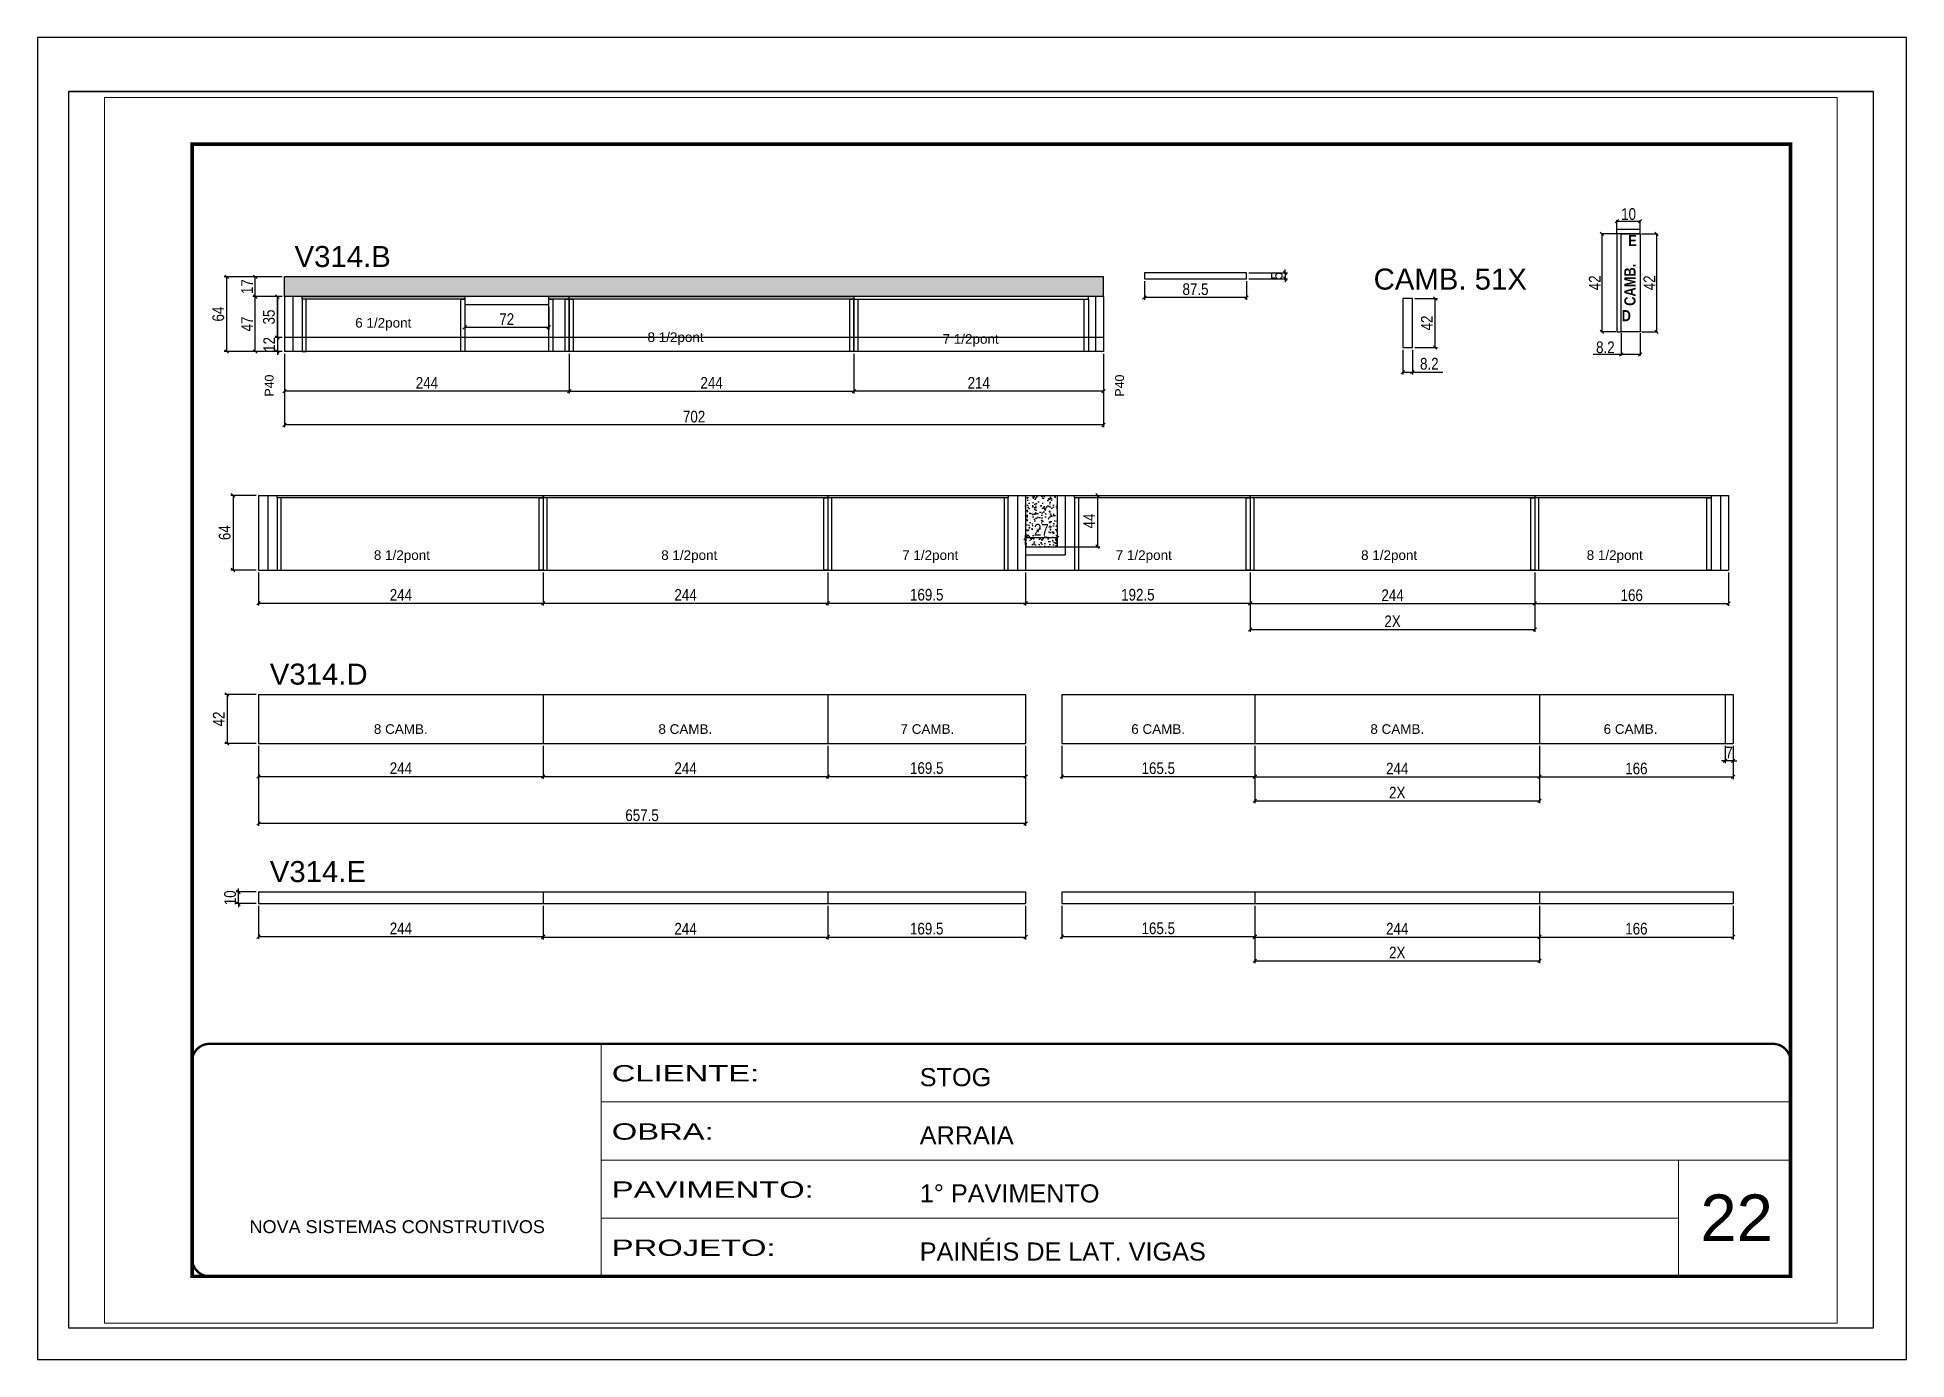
# Paper-space layout '01 (22)' of a CAD drawing. Extents: x -1 to 296, y 0 to 210.
# The model-space entities are those that its viewports show. They can reach past a viewport. Long polylines and large blocks are cut down to what shows.
import ezdxf

# ---------------------------------------------------------------- set-up
doc = ezdxf.new("R2010")
doc.units = 0
for name, pattern in [('CONTINUO', [0]), ('DASHED', [0.75, 0.5, -0.25]), ('HIDDEN', [0.375, 0.25, -0.125])]:
    doc.linetypes.add(name, pattern=pattern)
doc.layers.get('0').update_dxf_attribs({"linetype": 'CONTINUOUS'})
doc.layers.get('Defpoints').update_dxf_attribs({"linetype": 'CONTINUOUS'})
for name, color, linetype, lineweight in [('CARIMBO', 255, 'CONTINUOUS', 9), ('Folhas', 255, 'CONTINUOUS', 9), ('SARRAFO DE PRESSAO', 251, 'DASHED', 9)]:
    doc.layers.add(name, color=color, linetype=linetype, lineweight=lineweight)
for name, color, linetype in [('COTA', 241, 'CONTINUOUS'), ('detalhes', 4, 'CONTINUOUS'), ('NOMENCLATURA', 7, 'CONTINUOUS'), ('Painéis', 200, 'CONTINUOUS'), ('PONTALETE', 7, 'CONTINUOUS'), ('SARR_2.2x7', 40, 'CONTINUOUS'), ('SARR_3.5x7', 81, 'CONTINUOUS')]:
    doc.layers.add(name, color=color, linetype=linetype)
doc.styles.add('ARIAL', font='arial.ttf')
doc.styles.add('COTA TECNICA', font='techl___.ttf', dxfattribs={"height": 10})
doc.styles.add('COTA TECNICA 2X', font='techl___.ttf', dxfattribs={"height": 10})
doc.styles.add('TECNICA', font='techb___.ttf', dxfattribs={"height": 10})
doc.styles.add('Tecnologia', font='')
doc.styles.get('Tecnologia').set_extended_font_data('Forgotten Futurist')
doc.dimstyles.new('PAINEL', dxfattribs={"dimtxt": 10, "dimasz": 3, "dimexe": 3, "dimexo": 3, "dimgap": 3, "dimtad": 1, "dimdec": 1, "dimzin": 12, "dimdsep": 46, "dimtxsty": 'COTA TECNICA', "dimblk1": 'OBLIQUE', "dimblk2": 'OBLIQUE', "dimsah": 1, "dimcen": 0.9, "dimclrd": 4, "dimclre": 4, "dimclrt": 240, "dimadec": 1, "dimazin": 3, "dimtfac": 1, "dimtdec": 1, "dimtmove": 0, "dimatfit": 3, "dimfxl": 1, "dimtolj": 1, "dimtzin": 12, "dimarcsym": 0})
doc.dimstyles.new('SECAO', dxfattribs={"dimscale": 0.333333, "dimtxt": 5, "dimasz": 9, "dimexe": 3, "dimexo": 3, "dimgap": 3, "dimtad": 1, "dimdec": 1, "dimlfac": 0.5, "dimzin": 12, "dimdsep": 46, "dimtxsty": 'COTA TECNICA 2X', "dimblk1": 'OBLIQUE', "dimblk2": 'OBLIQUE', "dimsah": 1, "dimcen": 0.9, "dimclrd": 4, "dimclre": 4, "dimclrt": 240, "dimadec": 1, "dimazin": 3, "dimtfac": 1, "dimtdec": 1, "dimtmove": 0, "dimatfit": 3, "dimfxl": 1, "dimtolj": 1, "dimtzin": 12, "dimarcsym": 0})

psp = doc.layouts.new('01 (22)')

msp = doc.modelspace()

# ---------------------------------------------------------------- texts
at = {"layer": 'CARIMBO', "style": 'ARIAL'}
msp.add_text('22', height=40, dxfattribs=at).set_placement((7225.07, 7673.82))
at = {"layer": 'detalhes', "style": 'TECNICA'}
for s, p in [('E', (7163.26, 8526.34)), ('D', (7157.56, 8461.93))]:
    msp.add_text(s, height=9.6, dxfattribs=at).set_placement(p)
msp.add_text('CAMB.', height=9.6, rotation=90, dxfattribs=at).set_placement((7169.47, 8475.21))
at = {"layer": 'NOMENCLATURA', "linetype": 'Continuous', "style": 'ARIAL'}
for s, p in [('V314.B', (6020.05, 8508.48)), ('CAMB. 51X ', (6944.98, 8489.1)), ('V314.D', (5998.8, 8150.64)), ('V314.E', (5998.8, 7981.46))]:
    msp.add_text(s, height=18, dxfattribs=at).set_placement(p)
for p in [(6002.09, 8397.46), (6730.97, 8397.46)]:
    msp.add_text('P40', height=7.567, rotation=90, dxfattribs=at).set_placement(p)
at = {"layer": 'PONTALETE', "linetype": 'Continuous', "style": 'ARIAL'}
for s, p in [('6 1/2pont', (6072.07, 8456.53)), ('8 1/2pont', (6322.58, 8444.23)), ('7 1/2pont', (6575.5, 8442.69)), ('8 1/2pont', (6088.04, 8257.47)), ('8 1/2pont', (6334.32, 8257.47)), ('7 1/2pont', (6540.87, 8257.47)), ('7 1/2pont', (6723.91, 8257.47)), ('8 1/2pont', (6934.22, 8257.47)), ('8 1/2pont', (7127.59, 8257.47)), ('8 CAMB.', (6088.04, 8108.44)), ('8 CAMB.', (6331.95, 8108.44)), ('7 CAMB.', (6539.44, 8108.44)), ('6 CAMB.', (6737.23, 8108.44)), ('8 CAMB.', (6942.18, 8108.44)), ('6 CAMB.', (7142.11, 8108.44))]:
    msp.add_text(s, height=8.25, dxfattribs=at).set_placement(p)

# ---------------------------------------------------------------- blocks, each defined once
blk = doc.blocks.new('9999999999')
at = {"color": 30, "linetype": 'CONTINUO'}
for p, q in [((98564.6, 34230.2), (98564.6, 34429.4)), ((98564.6, 34379.6), (99584, 34379.6)), ((98564.6, 34329.8), (99488, 34329.8)), ((99584, 34329.8), (99488, 34329.8)), ((99488, 34329.8), (99488, 34230.2)), ((98564.6, 34280), (99488, 34280))]:
    blk.add_line(p, q, dxfattribs=at)
at = {"color": 30, "linetype": 'CONTINUO', "const_width": 2}
blk.add_lwpolyline([(99584, 34230.2), (99584, 34414.4, 0.414214), (99569, 34429.4), (98229, 34429.4, 0.414214), (98214, 34414.4), (98214, 34245.2, 0.414214), (98229, 34230.2), (99584, 34230.2)], format="xyb", dxfattribs=at)
at = {"layer": 'Folhas'}
blk.add_lwpolyline([(98139, 34190.2), (99624, 34190.2), (99624, 35240.2), (98139, 35240.2)], close=True, dxfattribs=at)
at = {"layer": 'Folhas', "color": 30, "const_width": 3}
blk.add_lwpolyline([(98214, 34230.2), (99584, 34230.2), (99584, 35200.2), (98214, 35200.2)], close=True, dxfattribs=at)
at = {"color": 7, "linetype": 'Continuous', "ltscale": 5, "style": 'ARIAL'}
for s, height, p in [('STOG', 15.48, (98837.7, 34393.1)), ('ARRAIA', 15.48, (98837.7, 34343.3)), ('1° PAVIMENTO', 15.483, (98837.7, 34293.5)), ('NOVA SISTEMAS CONSTRUTIVOS', 11.059, (98263.2, 34267.2)), ('PAINÉIS DE LAT. VIGAS', 15.483, (98837.7, 34243.7))]:
    blk.add_text(s, height=height, dxfattribs=at).set_placement(p)
at = {"layer": 'Folhas', "color": 7, "style": 'Tecnologia', "width": 1.5}
for s, p in [('CLIENTE:', (98573.7, 34397.2)), ('OBRA:', (98573.7, 34347.3)), ('PAVIMENTO:', (98573.7, 34297.5)), ('PROJETO:', (98573.7, 34247.7))]:
    blk.add_text(s, height=14, dxfattribs=at).set_placement(p)
blk = doc.blocks.new('_Oblique')
at = {"color": 0, "linetype": 'ByBlock', "lineweight": -2}
blk.add_line((-0.5, -0.5), (0.5, 0.5), dxfattribs=at)
blk = doc.blocks.new('*D603')
at = {"layer": 'COTA', "color": 4, "linetype": 'Continuous', "lineweight": -2, "transparency": 16777216}
for p, q in [((6499.5, 8434.1), (6499.5, 8400.1)), ((6713.5, 8434.1), (6713.5, 8400.1)), ((6713.5, 8402.1), (6499.5, 8402.1))]:
    blk.add_line(p, q, dxfattribs=at)
at = {"layer": 'Defpoints', "color": 0, "linetype": 'Continuous', "transparency": 16777216}
for p in [(6499.5, 8436.1), (6713.5, 8436.1), (6499.5, 8402.1)]:
    blk.add_point(p, dxfattribs=at)
at = {"layer": 'COTA', "color": 4, "linetype": 'Continuous', "lineweight": -2, "transparency": 16777216, "xscale": 3, "yscale": 3, "zscale": 3, "rotation": 180}
blk.add_blockref('_Oblique', (6499.5, 8402.1), dxfattribs=at)
at = {"layer": 'COTA', "color": 4, "linetype": 'Continuous', "lineweight": -2, "transparency": 16777216, "xscale": 3, "yscale": 3, "zscale": 3}
blk.add_blockref('_Oblique', (6713.5, 8402.1), dxfattribs=at)
at = {"layer": 'COTA', "color": 240, "linetype": 'Continuous', "transparency": 16777216, "insert": (6606.5, 8409.2), "char_height": 10, "attachment_point": 5, "style": 'COTA TECNICA'}
blk.add_mtext('\\A1;214', dxfattribs=at)
blk = doc.blocks.new('*D604')
at = {"layer": 'COTA', "color": 4, "linetype": 'Continuous', "lineweight": -2, "transparency": 16777216}
for p, q in [((6011.4, 8434.1), (6011.4, 8400.1)), ((6255.5, 8434.1), (6255.5, 8400.1)), ((6255.5, 8402.1), (6011.4, 8402.1))]:
    blk.add_line(p, q, dxfattribs=at)
at = {"layer": 'Defpoints', "color": 0, "linetype": 'Continuous', "transparency": 16777216}
for p in [(6011.4, 8436.1), (6255.5, 8436.1), (6011.4, 8402.1)]:
    blk.add_point(p, dxfattribs=at)
at = {"layer": 'COTA', "color": 4, "linetype": 'Continuous', "lineweight": -2, "transparency": 16777216, "xscale": 3, "yscale": 3, "zscale": 3, "rotation": 180}
blk.add_blockref('_Oblique', (6011.4, 8402.1), dxfattribs=at)
at = {"layer": 'COTA', "color": 4, "linetype": 'Continuous', "lineweight": -2, "transparency": 16777216, "xscale": 3, "yscale": 3, "zscale": 3}
blk.add_blockref('_Oblique', (6255.5, 8402.1), dxfattribs=at)
at = {"layer": 'COTA', "color": 240, "linetype": 'Continuous', "transparency": 16777216, "insert": (6133.5, 8409.2), "char_height": 10, "attachment_point": 5, "style": 'COTA TECNICA'}
blk.add_mtext('\\A1;244', dxfattribs=at)
blk = doc.blocks.new('*D605')
at = {"layer": 'COTA', "color": 4, "linetype": 'Continuous', "lineweight": -2, "transparency": 16777216}
for p, q in [((6011.4, 8434.1), (6011.4, 8371.1)), ((6713.5, 8434.1), (6713.5, 8371.1)), ((6713.5, 8373.1), (6011.4, 8373.1))]:
    blk.add_line(p, q, dxfattribs=at)
at = {"layer": 'Defpoints', "color": 0, "linetype": 'Continuous', "transparency": 16777216}
for p in [(6011.4, 8436.1), (6713.5, 8436.1), (6011.4, 8373.1)]:
    blk.add_point(p, dxfattribs=at)
at = {"layer": 'COTA', "color": 4, "linetype": 'Continuous', "lineweight": -2, "transparency": 16777216, "xscale": 3, "yscale": 3, "zscale": 3, "rotation": 180}
blk.add_blockref('_Oblique', (6011.4, 8373.1), dxfattribs=at)
at = {"layer": 'COTA', "color": 4, "linetype": 'Continuous', "lineweight": -2, "transparency": 16777216, "xscale": 3, "yscale": 3, "zscale": 3}
blk.add_blockref('_Oblique', (6713.5, 8373.1), dxfattribs=at)
at = {"layer": 'COTA', "color": 240, "linetype": 'Continuous', "transparency": 16777216, "insert": (6362.5, 8380.2), "char_height": 10, "attachment_point": 5, "style": 'COTA TECNICA'}
blk.add_mtext('\\A1;702', dxfattribs=at)
blk = doc.blocks.new('*D606')
at = {"layer": 'COTA', "color": 4, "linetype": 'Continuous', "lineweight": -2, "transparency": 16777216}
for p, q in [((6009.4, 8483.1), (5984.4, 8483.1)), ((5986.4, 8436.1), (5986.4, 8483.1)), ((6009.4, 8436.1), (5984.4, 8436.1))]:
    blk.add_line(p, q, dxfattribs=at)
at = {"layer": 'Defpoints', "color": 0, "linetype": 'Continuous', "transparency": 16777216}
for p in [(5986.4, 8483.1), (6011.4, 8483.1), (6011.4, 8436.1)]:
    blk.add_point(p, dxfattribs=at)
at = {"layer": 'COTA', "color": 4, "linetype": 'Continuous', "lineweight": -2, "transparency": 16777216, "xscale": 3, "yscale": 3, "zscale": 3}
for p, rotation in [((5986.4, 8483.1), 90), ((5986.4, 8436.1), 270)]:
    blk.add_blockref('_Oblique', p, dxfattribs=dict(at, rotation=rotation))
at = {"layer": 'COTA', "color": 240, "linetype": 'Continuous', "transparency": 16777216, "insert": (5979.3, 8459.6), "char_height": 10, "attachment_point": 5, "rotation": 90, "style": 'COTA TECNICA'}
blk.add_mtext('\\A1;47', dxfattribs=at)
blk = doc.blocks.new('*D607')
at = {"layer": 'COTA', "color": 4, "linetype": 'Continuous', "lineweight": -2, "transparency": 16777216}
for p, q in [((6009.4, 8500.1), (5984.4, 8500.1)), ((5986.4, 8483.1), (5986.4, 8500.1)), ((6009.4, 8483.1), (5984.4, 8483.1))]:
    blk.add_line(p, q, dxfattribs=at)
at = {"layer": 'Defpoints', "color": 0, "linetype": 'Continuous', "transparency": 16777216}
for p in [(5986.4, 8500.1), (6011.4, 8500.1), (6011.4, 8483.1)]:
    blk.add_point(p, dxfattribs=at)
at = {"layer": 'COTA', "color": 4, "linetype": 'Continuous', "lineweight": -2, "transparency": 16777216, "xscale": 3, "yscale": 3, "zscale": 3}
for p, rotation in [((5986.4, 8500.1), 90), ((5986.4, 8483.1), 270)]:
    blk.add_blockref('_Oblique', p, dxfattribs=dict(at, rotation=rotation))
at = {"layer": 'COTA', "color": 240, "linetype": 'Continuous', "transparency": 16777216, "insert": (5979.3, 8491.6), "char_height": 10, "attachment_point": 5, "rotation": 90, "style": 'COTA TECNICA'}
blk.add_mtext('\\A1;17', dxfattribs=at)
blk = doc.blocks.new('*D608')
at = {"layer": 'COTA', "color": 4, "linetype": 'Continuous', "lineweight": -2, "transparency": 16777216}
for p, q in [((6009.4, 8500.1), (5959.8, 8500.1)), ((5961.8, 8500.1), (5961.8, 8436.1)), ((6009.4, 8436.1), (5959.8, 8436.1))]:
    blk.add_line(p, q, dxfattribs=at)
at = {"layer": 'Defpoints', "color": 0, "linetype": 'Continuous', "transparency": 16777216}
for p in [(6011.4, 8500.1), (5961.8, 8436.1), (6011.4, 8436.1)]:
    blk.add_point(p, dxfattribs=at)
at = {"layer": 'COTA', "color": 4, "linetype": 'Continuous', "lineweight": -2, "transparency": 16777216, "xscale": 3, "yscale": 3, "zscale": 3}
for p, rotation in [((5961.8, 8500.1), 90), ((5961.8, 8436.1), 270)]:
    blk.add_blockref('_Oblique', p, dxfattribs=dict(at, rotation=rotation))
at = {"layer": 'COTA', "color": 240, "linetype": 'Continuous', "transparency": 16777216, "insert": (5954.7, 8468.1), "char_height": 10, "attachment_point": 5, "rotation": 90, "style": 'COTA TECNICA'}
blk.add_mtext('\\A1;64', dxfattribs=at)
blk = doc.blocks.new('*D602')
at = {"layer": 'COTA', "color": 4, "linetype": 'Continuous', "lineweight": -2, "transparency": 16777216}
for p, q in [((6255.5, 8434.1), (6255.5, 8400.1)), ((6499.5, 8434.1), (6499.5, 8400.1)), ((6255.5, 8402.1), (6499.5, 8402.1))]:
    blk.add_line(p, q, dxfattribs=at)
at = {"layer": 'Defpoints', "color": 0, "linetype": 'Continuous', "transparency": 16777216}
for p in [(6255.5, 8436.1), (6499.5, 8436.1), (6499.5, 8402.1)]:
    blk.add_point(p, dxfattribs=at)
at = {"layer": 'COTA', "color": 4, "linetype": 'Continuous', "lineweight": -2, "transparency": 16777216, "xscale": 3, "yscale": 3, "zscale": 3, "rotation": 180}
blk.add_blockref('_Oblique', (6255.5, 8402.1), dxfattribs=at)
at = {"layer": 'COTA', "color": 4, "linetype": 'Continuous', "lineweight": -2, "transparency": 16777216, "xscale": 3, "yscale": 3, "zscale": 3}
blk.add_blockref('_Oblique', (6499.5, 8402.1), dxfattribs=at)
at = {"layer": 'COTA', "color": 240, "linetype": 'Continuous', "transparency": 16777216, "insert": (6377.5, 8409.2), "char_height": 10, "attachment_point": 5, "style": 'COTA TECNICA'}
blk.add_mtext('\\A1;244', dxfattribs=at)
blk = doc.blocks.new('*D737')
at = {"layer": 'COTA', "color": 4, "lineweight": -2, "transparency": 16777216}
for p, q in [((7153.5, 8537.9), (7153.5, 8548.7)), ((7153.5, 8547.7), (7173.5, 8547.7)), ((7173.5, 8537.9), (7173.5, 8548.7))]:
    blk.add_line(p, q, dxfattribs=at)
at = {"layer": 'Defpoints', "color": 0, "transparency": 16777216}
for p in [(7173.5, 8547.7), (7153.5, 8536.9), (7173.5, 8536.9)]:
    blk.add_point(p, dxfattribs=at)
at = {"layer": 'COTA', "color": 4, "lineweight": -2, "transparency": 16777216, "xscale": 3, "yscale": 3, "zscale": 3, "rotation": 180}
blk.add_blockref('_Oblique', (7153.5, 8547.7), dxfattribs=at)
at = {"layer": 'COTA', "color": 4, "lineweight": -2, "transparency": 16777216, "xscale": 3, "yscale": 3, "zscale": 3}
blk.add_blockref('_Oblique', (7173.5, 8547.7), dxfattribs=at)
at = {"layer": 'COTA', "color": 240, "transparency": 16777216, "insert": (7163.5, 8553.8), "char_height": 10, "attachment_point": 5, "style": 'COTA TECNICA 2X'}
blk.add_mtext('\\A1;10', dxfattribs=at)
blk = doc.blocks.new('*D738')
at = {"layer": 'COTA', "color": 4, "lineweight": -2, "transparency": 16777216}
for p, q in [((7152.5, 8536.9), (7139.6, 8536.9)), ((7140.6, 8536.9), (7140.6, 8452.9)), ((7152.5, 8452.9), (7139.6, 8452.9))]:
    blk.add_line(p, q, dxfattribs=at)
at = {"layer": 'Defpoints', "color": 0, "transparency": 16777216}
for p in [(7153.5, 8536.9), (7140.6, 8452.9), (7153.5, 8452.9)]:
    blk.add_point(p, dxfattribs=at)
at = {"layer": 'COTA', "color": 4, "lineweight": -2, "transparency": 16777216, "xscale": 3, "yscale": 3, "zscale": 3}
for p, rotation in [((7140.6, 8536.9), 90), ((7140.6, 8452.9), 270)]:
    blk.add_blockref('_Oblique', p, dxfattribs=dict(at, rotation=rotation))
at = {"layer": 'COTA', "color": 240, "transparency": 16777216, "insert": (7134.5, 8494.9), "char_height": 10, "attachment_point": 5, "rotation": 90, "style": 'COTA TECNICA 2X'}
blk.add_mtext('\\A1;42', dxfattribs=at)
blk = doc.blocks.new('*D739')
at = {"layer": 'COTA', "color": 4, "lineweight": -2, "transparency": 16777216}
for p, q in [((7174.5, 8536.9), (7188.4, 8536.9)), ((7187.4, 8536.9), (7187.4, 8452.9)), ((7174.5, 8452.9), (7188.4, 8452.9))]:
    blk.add_line(p, q, dxfattribs=at)
at = {"layer": 'Defpoints', "color": 0, "transparency": 16777216}
for p in [(7173.5, 8536.9), (7173.5, 8452.9), (7187.4, 8452.9)]:
    blk.add_point(p, dxfattribs=at)
at = {"layer": 'COTA', "color": 4, "lineweight": -2, "transparency": 16777216, "xscale": 3, "yscale": 3, "zscale": 3}
for p, rotation in [((7187.4, 8536.9), 90), ((7187.4, 8452.9), 270)]:
    blk.add_blockref('_Oblique', p, dxfattribs=dict(at, rotation=rotation))
at = {"layer": 'COTA', "color": 240, "transparency": 16777216, "insert": (7181.3, 8494.9), "char_height": 10, "attachment_point": 5, "rotation": 90, "style": 'COTA TECNICA 2X'}
blk.add_mtext('\\A1;42', dxfattribs=at)
blk = doc.blocks.new('*D740')
at = {"layer": 'COTA', "color": 4, "lineweight": -2, "transparency": 16777216}
for p, q in [((7157.1, 8451.9), (7157.1, 8432.5)), ((7173.5, 8451.9), (7173.5, 8432.5)), ((7157.1, 8433.5), (7133.1, 8433.5)), ((7173.5, 8433.5), (7157.1, 8433.5))]:
    blk.add_line(p, q, dxfattribs=at)
at = {"layer": 'Defpoints', "color": 0, "transparency": 16777216}
for p in [(7157.1, 8452.9), (7173.5, 8452.9), (7157.1, 8433.5)]:
    blk.add_point(p, dxfattribs=at)
at = {"layer": 'COTA', "color": 4, "lineweight": -2, "transparency": 16777216, "xscale": 3, "yscale": 3, "zscale": 3, "rotation": 180}
blk.add_blockref('_Oblique', (7157.1, 8433.5), dxfattribs=at)
at = {"layer": 'COTA', "color": 4, "lineweight": -2, "transparency": 16777216, "xscale": 3, "yscale": 3, "zscale": 3}
blk.add_blockref('_Oblique', (7173.5, 8433.5), dxfattribs=at)
at = {"layer": 'COTA', "color": 240, "transparency": 16777216, "insert": (7143.6, 8439.6), "char_height": 10, "attachment_point": 5, "style": 'COTA TECNICA 2X'}
blk.add_mtext('\\A1;8.2', dxfattribs=at)
blk = doc.blocks.new('*D743')
at = {"layer": 'COTA', "color": 4, "linetype": 'Continuous', "lineweight": -2, "transparency": 16777216}
for p, q in [((5989.2, 8246.8), (5989.2, 8218.5)), ((6233.2, 8246.8), (6233.2, 8218.5)), ((5989.2, 8220.5), (6233.2, 8220.5))]:
    blk.add_line(p, q, dxfattribs=at)
at = {"layer": 'Defpoints', "color": 0, "linetype": 'Continuous', "transparency": 16777216}
for p in [(5989.2, 8248.8), (6233.2, 8248.8), (6233.2, 8220.5)]:
    blk.add_point(p, dxfattribs=at)
at = {"layer": 'COTA', "color": 4, "linetype": 'Continuous', "lineweight": -2, "transparency": 16777216, "xscale": 3, "yscale": 3, "zscale": 3, "rotation": 180}
blk.add_blockref('_Oblique', (5989.2, 8220.5), dxfattribs=at)
at = {"layer": 'COTA', "color": 4, "linetype": 'Continuous', "lineweight": -2, "transparency": 16777216, "xscale": 3, "yscale": 3, "zscale": 3}
blk.add_blockref('_Oblique', (6233.2, 8220.5), dxfattribs=at)
at = {"layer": 'COTA', "color": 240, "linetype": 'Continuous', "transparency": 16777216, "insert": (6111.2, 8227.5), "char_height": 10, "attachment_point": 5, "style": 'COTA TECNICA'}
blk.add_mtext('\\A1;244', dxfattribs=at)
blk = doc.blocks.new('*D744')
at = {"layer": 'COTA', "color": 4, "linetype": 'Continuous', "lineweight": -2, "transparency": 16777216}
for p, q in [((6646.7, 8246.8), (6646.7, 8218.5)), ((6839.2, 8246.8), (6839.2, 8218.5)), ((6646.7, 8220.5), (6839.2, 8220.5))]:
    blk.add_line(p, q, dxfattribs=at)
at = {"layer": 'Defpoints', "color": 0, "linetype": 'Continuous', "transparency": 16777216}
for p in [(6646.7, 8248.8), (6839.2, 8248.8), (6839.2, 8220.5)]:
    blk.add_point(p, dxfattribs=at)
at = {"layer": 'COTA', "color": 4, "linetype": 'Continuous', "lineweight": -2, "transparency": 16777216, "xscale": 3, "yscale": 3, "zscale": 3, "rotation": 180}
blk.add_blockref('_Oblique', (6646.7, 8220.5), dxfattribs=at)
at = {"layer": 'COTA', "color": 4, "linetype": 'Continuous', "lineweight": -2, "transparency": 16777216, "xscale": 3, "yscale": 3, "zscale": 3}
blk.add_blockref('_Oblique', (6839.2, 8220.5), dxfattribs=at)
at = {"layer": 'COTA', "color": 240, "linetype": 'Continuous', "transparency": 16777216, "insert": (6742.9, 8227.6), "char_height": 10, "attachment_point": 5, "style": 'COTA TECNICA'}
blk.add_mtext('\\A1;192.5', dxfattribs=at)
blk = doc.blocks.new('*D745')
at = {"layer": 'COTA', "color": 4, "linetype": 'Continuous', "lineweight": -2, "transparency": 16777216}
for p, q in [((6839.2, 8246.8), (6839.2, 8218.1)), ((7083.2, 8246.8), (7083.2, 8218.1)), ((6839.2, 8220.1), (7083.2, 8220.1))]:
    blk.add_line(p, q, dxfattribs=at)
at = {"layer": 'Defpoints', "color": 0, "linetype": 'Continuous', "transparency": 16777216}
for p in [(6839.2, 8248.8), (7083.2, 8248.8), (7083.2, 8220.1)]:
    blk.add_point(p, dxfattribs=at)
at = {"layer": 'COTA', "color": 4, "linetype": 'Continuous', "lineweight": -2, "transparency": 16777216, "xscale": 3, "yscale": 3, "zscale": 3, "rotation": 180}
blk.add_blockref('_Oblique', (6839.2, 8220.1), dxfattribs=at)
at = {"layer": 'COTA', "color": 4, "linetype": 'Continuous', "lineweight": -2, "transparency": 16777216, "xscale": 3, "yscale": 3, "zscale": 3}
blk.add_blockref('_Oblique', (7083.2, 8220.1), dxfattribs=at)
at = {"layer": 'COTA', "color": 240, "linetype": 'Continuous', "transparency": 16777216, "insert": (6961.2, 8227.2), "char_height": 10, "attachment_point": 5, "style": 'COTA TECNICA'}
blk.add_mtext('\\A1;244', dxfattribs=at)
blk = doc.blocks.new('*D752')
at = {"layer": 'COTA', "color": 4, "linetype": 'Continuous', "lineweight": -2, "transparency": 16777216}
for p, q in [((7083.2, 8246.8), (7083.2, 8218.1)), ((7249.2, 8246.8), (7249.2, 8218.1)), ((7083.2, 8220.1), (7249.2, 8220.1))]:
    blk.add_line(p, q, dxfattribs=at)
at = {"layer": 'Defpoints', "color": 0, "linetype": 'Continuous', "transparency": 16777216}
for p in [(7083.2, 8248.8), (7249.2, 8248.8), (7249.2, 8220.1)]:
    blk.add_point(p, dxfattribs=at)
at = {"layer": 'COTA', "color": 4, "linetype": 'Continuous', "lineweight": -2, "transparency": 16777216, "xscale": 3, "yscale": 3, "zscale": 3, "rotation": 180}
blk.add_blockref('_Oblique', (7083.2, 8220.1), dxfattribs=at)
at = {"layer": 'COTA', "color": 4, "linetype": 'Continuous', "lineweight": -2, "transparency": 16777216, "xscale": 3, "yscale": 3, "zscale": 3}
blk.add_blockref('_Oblique', (7249.2, 8220.1), dxfattribs=at)
at = {"layer": 'COTA', "color": 240, "linetype": 'Continuous', "transparency": 16777216, "insert": (7166.2, 8227.2), "char_height": 10, "attachment_point": 5, "style": 'COTA TECNICA'}
blk.add_mtext('\\A1;166', dxfattribs=at)
blk = doc.blocks.new('*D746')
at = {"layer": 'COTA', "color": 4, "linetype": 'Continuous', "lineweight": -2, "transparency": 16777216}
for p, q in [((5989.2, 8098.2), (5989.2, 8069.9)), ((6233.2, 8098.2), (6233.2, 8069.9)), ((5989.2, 8071.9), (6233.2, 8071.9))]:
    blk.add_line(p, q, dxfattribs=at)
at = {"layer": 'Defpoints', "color": 0, "linetype": 'Continuous', "transparency": 16777216}
for p in [(5989.2, 8100.2), (6233.2, 8100.2), (6233.2, 8071.9)]:
    blk.add_point(p, dxfattribs=at)
at = {"layer": 'COTA', "color": 4, "linetype": 'Continuous', "lineweight": -2, "transparency": 16777216, "xscale": 3, "yscale": 3, "zscale": 3, "rotation": 180}
blk.add_blockref('_Oblique', (5989.2, 8071.9), dxfattribs=at)
at = {"layer": 'COTA', "color": 4, "linetype": 'Continuous', "lineweight": -2, "transparency": 16777216, "xscale": 3, "yscale": 3, "zscale": 3}
blk.add_blockref('_Oblique', (6233.2, 8071.9), dxfattribs=at)
at = {"layer": 'COTA', "color": 240, "linetype": 'Continuous', "transparency": 16777216, "insert": (6111.2, 8079), "char_height": 10, "attachment_point": 5, "style": 'COTA TECNICA'}
blk.add_mtext('\\A1;244', dxfattribs=at)
blk = doc.blocks.new('*D747')
at = {"layer": 'COTA', "color": 4, "linetype": 'Continuous', "lineweight": -2, "transparency": 16777216}
for p, q in [((6677.7, 8098.2), (6677.7, 8069.9)), ((6843.2, 8098.2), (6843.2, 8069.9)), ((6677.7, 8071.9), (6843.2, 8071.9))]:
    blk.add_line(p, q, dxfattribs=at)
at = {"layer": 'Defpoints', "color": 0, "linetype": 'Continuous', "transparency": 16777216}
for p in [(6677.7, 8100.2), (6843.2, 8100.2), (6843.2, 8071.9)]:
    blk.add_point(p, dxfattribs=at)
at = {"layer": 'COTA', "color": 4, "linetype": 'Continuous', "lineweight": -2, "transparency": 16777216, "xscale": 3, "yscale": 3, "zscale": 3, "rotation": 180}
blk.add_blockref('_Oblique', (6677.7, 8071.9), dxfattribs=at)
at = {"layer": 'COTA', "color": 4, "linetype": 'Continuous', "lineweight": -2, "transparency": 16777216, "xscale": 3, "yscale": 3, "zscale": 3}
blk.add_blockref('_Oblique', (6843.2, 8071.9), dxfattribs=at)
at = {"layer": 'COTA', "color": 240, "linetype": 'Continuous', "transparency": 16777216, "insert": (6760.4, 8079), "char_height": 10, "attachment_point": 5, "style": 'COTA TECNICA'}
blk.add_mtext('\\A1;165.5', dxfattribs=at)
blk = doc.blocks.new('*D748')
at = {"layer": 'COTA', "color": 4, "linetype": 'Continuous', "lineweight": -2, "transparency": 16777216}
for p, q in [((6843.2, 8098.2), (6843.2, 8069.6)), ((7087.2, 8098.2), (7087.2, 8069.6)), ((6843.2, 8071.6), (7087.2, 8071.6))]:
    blk.add_line(p, q, dxfattribs=at)
at = {"layer": 'Defpoints', "color": 0, "linetype": 'Continuous', "transparency": 16777216}
for p in [(6843.2, 8100.2), (7087.2, 8100.2), (7087.2, 8071.6)]:
    blk.add_point(p, dxfattribs=at)
at = {"layer": 'COTA', "color": 4, "linetype": 'Continuous', "lineweight": -2, "transparency": 16777216, "xscale": 3, "yscale": 3, "zscale": 3, "rotation": 180}
blk.add_blockref('_Oblique', (6843.2, 8071.6), dxfattribs=at)
at = {"layer": 'COTA', "color": 4, "linetype": 'Continuous', "lineweight": -2, "transparency": 16777216, "xscale": 3, "yscale": 3, "zscale": 3}
blk.add_blockref('_Oblique', (7087.2, 8071.6), dxfattribs=at)
at = {"layer": 'COTA', "color": 240, "linetype": 'Continuous', "transparency": 16777216, "insert": (6965.2, 8078.7), "char_height": 10, "attachment_point": 5, "style": 'COTA TECNICA'}
blk.add_mtext('\\A1;244', dxfattribs=at)
blk = doc.blocks.new('*D749')
at = {"layer": 'COTA', "color": 4, "linetype": 'Continuous', "lineweight": -2, "transparency": 16777216}
for p, q in [((7087.2, 8098.2), (7087.2, 8069.6)), ((7253.2, 8098.2), (7253.2, 8069.6)), ((7087.2, 8071.6), (7253.2, 8071.6))]:
    blk.add_line(p, q, dxfattribs=at)
at = {"layer": 'Defpoints', "color": 0, "linetype": 'Continuous', "transparency": 16777216}
for p in [(7087.2, 8100.2), (7253.2, 8100.2), (7253.2, 8071.6)]:
    blk.add_point(p, dxfattribs=at)
at = {"layer": 'COTA', "color": 4, "linetype": 'Continuous', "lineweight": -2, "transparency": 16777216, "xscale": 3, "yscale": 3, "zscale": 3, "rotation": 180}
blk.add_blockref('_Oblique', (7087.2, 8071.6), dxfattribs=at)
at = {"layer": 'COTA', "color": 4, "linetype": 'Continuous', "lineweight": -2, "transparency": 16777216, "xscale": 3, "yscale": 3, "zscale": 3}
blk.add_blockref('_Oblique', (7253.2, 8071.6), dxfattribs=at)
at = {"layer": 'COTA', "color": 240, "linetype": 'Continuous', "transparency": 16777216, "insert": (7170.2, 8078.7), "char_height": 10, "attachment_point": 5, "style": 'COTA TECNICA'}
blk.add_mtext('\\A1;166', dxfattribs=at)
blk = doc.blocks.new('*D761')
at = {"layer": 'COTA', "color": 4, "linetype": 'Continuous', "lineweight": -2, "transparency": 16777216}
for p, q in [((5987.2, 8312.8), (5965.3, 8312.8)), ((5967.3, 8312.8), (5967.3, 8248.8)), ((5987.2, 8248.8), (5965.3, 8248.8))]:
    blk.add_line(p, q, dxfattribs=at)
at = {"layer": 'Defpoints', "color": 0, "linetype": 'Continuous', "transparency": 16777216}
for p in [(5989.2, 8312.8), (5967.3, 8248.8), (5989.2, 8248.8)]:
    blk.add_point(p, dxfattribs=at)
at = {"layer": 'COTA', "color": 4, "linetype": 'Continuous', "lineweight": -2, "transparency": 16777216, "xscale": 3, "yscale": 3, "zscale": 3}
for p, rotation in [((5967.3, 8312.8), 90), ((5967.3, 8248.8), 270)]:
    blk.add_blockref('_Oblique', p, dxfattribs=dict(at, rotation=rotation))
at = {"layer": 'COTA', "color": 240, "linetype": 'Continuous', "transparency": 16777216, "insert": (5960.2, 8280.8), "char_height": 10, "attachment_point": 5, "rotation": 90, "style": 'COTA TECNICA'}
blk.add_mtext('\\A1;64', dxfattribs=at)
blk = doc.blocks.new('*D757')
at = {"layer": 'COTA', "color": 4, "linetype": 'Continuous', "lineweight": -2, "transparency": 16777216}
for p, q in [((5989.2, 7961), (5989.2, 7932.7)), ((6233.2, 7961), (6233.2, 7932.7)), ((5989.2, 7934.7), (6233.2, 7934.7))]:
    blk.add_line(p, q, dxfattribs=at)
at = {"layer": 'Defpoints', "color": 0, "linetype": 'Continuous', "transparency": 16777216}
for p in [(5989.2, 7963), (6233.2, 7963), (6233.2, 7934.7)]:
    blk.add_point(p, dxfattribs=at)
at = {"layer": 'COTA', "color": 4, "linetype": 'Continuous', "lineweight": -2, "transparency": 16777216, "xscale": 3, "yscale": 3, "zscale": 3, "rotation": 180}
blk.add_blockref('_Oblique', (5989.2, 7934.7), dxfattribs=at)
at = {"layer": 'COTA', "color": 4, "linetype": 'Continuous', "lineweight": -2, "transparency": 16777216, "xscale": 3, "yscale": 3, "zscale": 3}
blk.add_blockref('_Oblique', (6233.2, 7934.7), dxfattribs=at)
at = {"layer": 'COTA', "color": 240, "linetype": 'Continuous', "transparency": 16777216, "insert": (6111.2, 7941.8), "char_height": 10, "attachment_point": 5, "style": 'COTA TECNICA'}
blk.add_mtext('\\A1;244', dxfattribs=at)
blk = doc.blocks.new('*D758')
at = {"layer": 'COTA', "color": 4, "linetype": 'Continuous', "lineweight": -2, "transparency": 16777216}
for p, q in [((6677.7, 7961), (6677.7, 7932.7)), ((6843.2, 7961), (6843.2, 7932.7)), ((6677.7, 7934.7), (6843.2, 7934.7))]:
    blk.add_line(p, q, dxfattribs=at)
at = {"layer": 'Defpoints', "color": 0, "linetype": 'Continuous', "transparency": 16777216}
for p in [(6677.7, 7963), (6843.2, 7963), (6843.2, 7934.7)]:
    blk.add_point(p, dxfattribs=at)
at = {"layer": 'COTA', "color": 4, "linetype": 'Continuous', "lineweight": -2, "transparency": 16777216, "xscale": 3, "yscale": 3, "zscale": 3, "rotation": 180}
blk.add_blockref('_Oblique', (6677.7, 7934.7), dxfattribs=at)
at = {"layer": 'COTA', "color": 4, "linetype": 'Continuous', "lineweight": -2, "transparency": 16777216, "xscale": 3, "yscale": 3, "zscale": 3}
blk.add_blockref('_Oblique', (6843.2, 7934.7), dxfattribs=at)
at = {"layer": 'COTA', "color": 240, "linetype": 'Continuous', "transparency": 16777216, "insert": (6760.4, 7941.8), "char_height": 10, "attachment_point": 5, "style": 'COTA TECNICA'}
blk.add_mtext('\\A1;165.5', dxfattribs=at)
blk = doc.blocks.new('*D759')
at = {"layer": 'COTA', "color": 4, "linetype": 'Continuous', "lineweight": -2, "transparency": 16777216}
for p, q in [((6843.2, 7961), (6843.2, 7932.4)), ((7087.2, 7961), (7087.2, 7932.4)), ((6843.2, 7934.4), (7087.2, 7934.4))]:
    blk.add_line(p, q, dxfattribs=at)
at = {"layer": 'Defpoints', "color": 0, "linetype": 'Continuous', "transparency": 16777216}
for p in [(6843.2, 7963), (7087.2, 7963), (7087.2, 7934.4)]:
    blk.add_point(p, dxfattribs=at)
at = {"layer": 'COTA', "color": 4, "linetype": 'Continuous', "lineweight": -2, "transparency": 16777216, "xscale": 3, "yscale": 3, "zscale": 3, "rotation": 180}
blk.add_blockref('_Oblique', (6843.2, 7934.4), dxfattribs=at)
at = {"layer": 'COTA', "color": 4, "linetype": 'Continuous', "lineweight": -2, "transparency": 16777216, "xscale": 3, "yscale": 3, "zscale": 3}
blk.add_blockref('_Oblique', (7087.2, 7934.4), dxfattribs=at)
at = {"layer": 'COTA', "color": 240, "linetype": 'Continuous', "transparency": 16777216, "insert": (6965.2, 7941.5), "char_height": 10, "attachment_point": 5, "style": 'COTA TECNICA'}
blk.add_mtext('\\A1;244', dxfattribs=at)
blk = doc.blocks.new('*D760')
at = {"layer": 'COTA', "color": 4, "linetype": 'Continuous', "lineweight": -2, "transparency": 16777216}
for p, q in [((7087.2, 7961), (7087.2, 7932.4)), ((7253.2, 7961), (7253.2, 7932.4)), ((7087.2, 7934.4), (7253.2, 7934.4))]:
    blk.add_line(p, q, dxfattribs=at)
at = {"layer": 'Defpoints', "color": 0, "linetype": 'Continuous', "transparency": 16777216}
for p in [(7087.2, 7963), (7253.2, 7963), (7253.2, 7934.4)]:
    blk.add_point(p, dxfattribs=at)
at = {"layer": 'COTA', "color": 4, "linetype": 'Continuous', "lineweight": -2, "transparency": 16777216, "xscale": 3, "yscale": 3, "zscale": 3, "rotation": 180}
blk.add_blockref('_Oblique', (7087.2, 7934.4), dxfattribs=at)
at = {"layer": 'COTA', "color": 4, "linetype": 'Continuous', "lineweight": -2, "transparency": 16777216, "xscale": 3, "yscale": 3, "zscale": 3}
blk.add_blockref('_Oblique', (7253.2, 7934.4), dxfattribs=at)
at = {"layer": 'COTA', "color": 240, "linetype": 'Continuous', "transparency": 16777216, "insert": (7170.2, 7941.5), "char_height": 10, "attachment_point": 5, "style": 'COTA TECNICA'}
blk.add_mtext('\\A1;166', dxfattribs=at)
blk = doc.blocks.new('*D750')
at = {"layer": 'COTA', "color": 4, "linetype": 'Continuous', "lineweight": -2, "transparency": 16777216}
for p, q in [((5987.2, 8142.2), (5960.2, 8142.2)), ((5962.2, 8142.2), (5962.2, 8100.2)), ((5987.2, 8100.2), (5960.2, 8100.2))]:
    blk.add_line(p, q, dxfattribs=at)
at = {"layer": 'Defpoints', "color": 0, "linetype": 'Continuous', "transparency": 16777216}
for p in [(5989.2, 8142.2), (5962.2, 8100.2), (5989.2, 8100.2)]:
    blk.add_point(p, dxfattribs=at)
at = {"layer": 'COTA', "color": 4, "linetype": 'Continuous', "lineweight": -2, "transparency": 16777216, "xscale": 3, "yscale": 3, "zscale": 3}
for p, rotation in [((5962.2, 8142.2), 90), ((5962.2, 8100.2), 270)]:
    blk.add_blockref('_Oblique', p, dxfattribs=dict(at, rotation=rotation))
at = {"layer": 'COTA', "color": 240, "linetype": 'Continuous', "transparency": 16777216, "insert": (5955.1, 8121.2), "char_height": 10, "attachment_point": 5, "rotation": 90, "style": 'COTA TECNICA'}
blk.add_mtext('\\A1;42', dxfattribs=at)
blk = doc.blocks.new('*D751')
at = {"layer": 'COTA', "color": 4, "linetype": 'Continuous', "lineweight": -2, "transparency": 16777216}
for p, q in [((5987.2, 7973), (5969.9, 7973)), ((5987.2, 7963), (5969.9, 7963)), ((5971.9, 7973), (5971.9, 7976)), ((5971.9, 7963), (5971.9, 7973)), ((5971.9, 7963), (5971.9, 7960))]:
    blk.add_line(p, q, dxfattribs=at)
at = {"layer": 'Defpoints', "color": 0, "linetype": 'Continuous', "transparency": 16777216}
for p in [(5971.9, 7973), (5989.2, 7973), (5989.2, 7963)]:
    blk.add_point(p, dxfattribs=at)
at = {"layer": 'COTA', "color": 4, "linetype": 'Continuous', "lineweight": -2, "transparency": 16777216, "xscale": 3, "yscale": 3, "zscale": 3}
for p, rotation in [((5971.9, 7973), 270), ((5971.9, 7963), 90)]:
    blk.add_blockref('_Oblique', p, dxfattribs=dict(at, rotation=rotation))
at = {"layer": 'COTA', "color": 240, "linetype": 'Continuous', "transparency": 16777216, "insert": (5964.8, 7968), "char_height": 10, "attachment_point": 5, "rotation": 90, "style": 'COTA TECNICA'}
blk.add_mtext('\\A1;10', dxfattribs=at)
blk = doc.blocks.new('*D756')
at = {"layer": 'COTA', "color": 4, "linetype": 'Continuous', "lineweight": -2, "transparency": 16777216}
for p, q in [((6233.2, 7961), (6233.2, 7932.4)), ((6477.2, 7961), (6477.2, 7932.4)), ((6233.2, 7934.4), (6477.2, 7934.4))]:
    blk.add_line(p, q, dxfattribs=at)
at = {"layer": 'Defpoints', "color": 0, "linetype": 'Continuous', "transparency": 16777216}
for p in [(6233.2, 7963), (6477.2, 7963), (6477.2, 7934.4)]:
    blk.add_point(p, dxfattribs=at)
at = {"layer": 'COTA', "color": 4, "linetype": 'Continuous', "lineweight": -2, "transparency": 16777216, "xscale": 3, "yscale": 3, "zscale": 3, "rotation": 180}
blk.add_blockref('_Oblique', (6233.2, 7934.4), dxfattribs=at)
at = {"layer": 'COTA', "color": 4, "linetype": 'Continuous', "lineweight": -2, "transparency": 16777216, "xscale": 3, "yscale": 3, "zscale": 3}
blk.add_blockref('_Oblique', (6477.2, 7934.4), dxfattribs=at)
at = {"layer": 'COTA', "color": 240, "linetype": 'Continuous', "transparency": 16777216, "insert": (6355.2, 7941.5), "char_height": 10, "attachment_point": 5, "style": 'COTA TECNICA'}
blk.add_mtext('\\A1;244', dxfattribs=at)
blk = doc.blocks.new('*D753')
at = {"layer": 'COTA', "color": 4, "linetype": 'Continuous', "lineweight": -2, "transparency": 16777216}
for p, q in [((6233.2, 8246.8), (6233.2, 8218.5)), ((6477.2, 8246.8), (6477.2, 8218.5)), ((6233.2, 8220.5), (6477.2, 8220.5))]:
    blk.add_line(p, q, dxfattribs=at)
at = {"layer": 'Defpoints', "color": 0, "linetype": 'Continuous', "transparency": 16777216}
for p in [(6233.2, 8248.8), (6477.2, 8248.8), (6477.2, 8220.5)]:
    blk.add_point(p, dxfattribs=at)
at = {"layer": 'COTA', "color": 4, "linetype": 'Continuous', "lineweight": -2, "transparency": 16777216, "xscale": 3, "yscale": 3, "zscale": 3, "rotation": 180}
blk.add_blockref('_Oblique', (6233.2, 8220.5), dxfattribs=at)
at = {"layer": 'COTA', "color": 4, "linetype": 'Continuous', "lineweight": -2, "transparency": 16777216, "xscale": 3, "yscale": 3, "zscale": 3}
blk.add_blockref('_Oblique', (6477.2, 8220.5), dxfattribs=at)
at = {"layer": 'COTA', "color": 240, "linetype": 'Continuous', "transparency": 16777216, "insert": (6355.2, 8227.5), "char_height": 10, "attachment_point": 5, "style": 'COTA TECNICA'}
blk.add_mtext('\\A1;244', dxfattribs=at)
blk = doc.blocks.new('*D754')
at = {"layer": 'COTA', "color": 4, "linetype": 'Continuous', "lineweight": -2, "transparency": 16777216}
for p, q in [((6477.2, 8246.8), (6477.2, 8218.5)), ((6646.7, 8246.8), (6646.7, 8218.5)), ((6477.2, 8220.5), (6646.7, 8220.5))]:
    blk.add_line(p, q, dxfattribs=at)
at = {"layer": 'Defpoints', "color": 0, "linetype": 'Continuous', "transparency": 16777216}
for p in [(6477.2, 8248.8), (6646.7, 8248.8), (6646.7, 8220.5)]:
    blk.add_point(p, dxfattribs=at)
at = {"layer": 'COTA', "color": 4, "linetype": 'Continuous', "lineweight": -2, "transparency": 16777216, "xscale": 3, "yscale": 3, "zscale": 3, "rotation": 180}
blk.add_blockref('_Oblique', (6477.2, 8220.5), dxfattribs=at)
at = {"layer": 'COTA', "color": 4, "linetype": 'Continuous', "lineweight": -2, "transparency": 16777216, "xscale": 3, "yscale": 3, "zscale": 3}
blk.add_blockref('_Oblique', (6646.7, 8220.5), dxfattribs=at)
at = {"layer": 'COTA', "color": 240, "linetype": 'Continuous', "transparency": 16777216, "insert": (6561.9, 8227.6), "char_height": 10, "attachment_point": 5, "style": 'COTA TECNICA'}
blk.add_mtext('\\A1;169.5', dxfattribs=at)
blk = doc.blocks.new('*D755')
at = {"layer": 'COTA', "color": 4, "linetype": 'Continuous', "lineweight": -2, "transparency": 16777216}
for p, q in [((6477.2, 7961), (6477.2, 7932.4)), ((6646.7, 7961), (6646.7, 7932.4)), ((6477.2, 7934.4), (6646.7, 7934.4))]:
    blk.add_line(p, q, dxfattribs=at)
at = {"layer": 'Defpoints', "color": 0, "linetype": 'Continuous', "transparency": 16777216}
for p in [(6477.2, 7963), (6646.7, 7963), (6646.7, 7934.4)]:
    blk.add_point(p, dxfattribs=at)
at = {"layer": 'COTA', "color": 4, "linetype": 'Continuous', "lineweight": -2, "transparency": 16777216, "xscale": 3, "yscale": 3, "zscale": 3, "rotation": 180}
blk.add_blockref('_Oblique', (6477.2, 7934.4), dxfattribs=at)
at = {"layer": 'COTA', "color": 4, "linetype": 'Continuous', "lineweight": -2, "transparency": 16777216, "xscale": 3, "yscale": 3, "zscale": 3}
blk.add_blockref('_Oblique', (6646.7, 7934.4), dxfattribs=at)
at = {"layer": 'COTA', "color": 240, "linetype": 'Continuous', "transparency": 16777216, "insert": (6561.9, 7941.5), "char_height": 10, "attachment_point": 5, "style": 'COTA TECNICA'}
blk.add_mtext('\\A1;169.5', dxfattribs=at)
blk = doc.blocks.new('*D741')
at = {"layer": 'COTA', "color": 4, "linetype": 'Continuous', "lineweight": -2, "transparency": 16777216}
for p, q in [((6233.2, 8098.2), (6233.2, 8069.9)), ((6477.2, 8098.2), (6477.2, 8069.9)), ((6233.2, 8071.9), (6477.2, 8071.9))]:
    blk.add_line(p, q, dxfattribs=at)
at = {"layer": 'Defpoints', "color": 0, "linetype": 'Continuous', "transparency": 16777216}
for p in [(6233.2, 8100.2), (6477.2, 8100.2), (6477.2, 8071.9)]:
    blk.add_point(p, dxfattribs=at)
at = {"layer": 'COTA', "color": 4, "linetype": 'Continuous', "lineweight": -2, "transparency": 16777216, "xscale": 3, "yscale": 3, "zscale": 3, "rotation": 180}
blk.add_blockref('_Oblique', (6233.2, 8071.9), dxfattribs=at)
at = {"layer": 'COTA', "color": 4, "linetype": 'Continuous', "lineweight": -2, "transparency": 16777216, "xscale": 3, "yscale": 3, "zscale": 3}
blk.add_blockref('_Oblique', (6477.2, 8071.9), dxfattribs=at)
at = {"layer": 'COTA', "color": 240, "linetype": 'Continuous', "transparency": 16777216, "insert": (6355.2, 8079), "char_height": 10, "attachment_point": 5, "style": 'COTA TECNICA'}
blk.add_mtext('\\A1;244', dxfattribs=at)
blk = doc.blocks.new('*D742')
at = {"layer": 'COTA', "color": 4, "linetype": 'Continuous', "lineweight": -2, "transparency": 16777216}
for p, q in [((6477.2, 8098.2), (6477.2, 8069.9)), ((6646.7, 8098.2), (6646.7, 8069.9)), ((6477.2, 8071.9), (6646.7, 8071.9))]:
    blk.add_line(p, q, dxfattribs=at)
at = {"layer": 'Defpoints', "color": 0, "linetype": 'Continuous', "transparency": 16777216}
for p in [(6477.2, 8100.2), (6646.7, 8100.2), (6646.7, 8071.9)]:
    blk.add_point(p, dxfattribs=at)
at = {"layer": 'COTA', "color": 4, "linetype": 'Continuous', "lineweight": -2, "transparency": 16777216, "xscale": 3, "yscale": 3, "zscale": 3, "rotation": 180}
blk.add_blockref('_Oblique', (6477.2, 8071.9), dxfattribs=at)
at = {"layer": 'COTA', "color": 4, "linetype": 'Continuous', "lineweight": -2, "transparency": 16777216, "xscale": 3, "yscale": 3, "zscale": 3}
blk.add_blockref('_Oblique', (6646.7, 8071.9), dxfattribs=at)
at = {"layer": 'COTA', "color": 240, "linetype": 'Continuous', "transparency": 16777216, "insert": (6561.9, 8079.1), "char_height": 10, "attachment_point": 5, "style": 'COTA TECNICA'}
blk.add_mtext('\\A1;169.5', dxfattribs=at)
blk = doc.blocks.new('*D762')
at = {"layer": 'COTA', "color": 4, "linetype": 'Continuous', "lineweight": -2, "transparency": 16777216}
for p, q in [((6839.2, 8246.8), (6839.2, 8195.9)), ((7083.2, 8246.8), (7083.2, 8195.9)), ((6839.2, 8197.9), (7083.2, 8197.9))]:
    blk.add_line(p, q, dxfattribs=at)
at = {"layer": 'Defpoints', "color": 0, "linetype": 'Continuous', "transparency": 16777216}
for p in [(6839.2, 8248.8), (7083.2, 8248.8), (7083.2, 8197.9)]:
    blk.add_point(p, dxfattribs=at)
at = {"layer": 'COTA', "color": 4, "linetype": 'Continuous', "lineweight": -2, "transparency": 16777216, "xscale": 3, "yscale": 3, "zscale": 3, "rotation": 180}
blk.add_blockref('_Oblique', (6839.2, 8197.9), dxfattribs=at)
at = {"layer": 'COTA', "color": 4, "linetype": 'Continuous', "lineweight": -2, "transparency": 16777216, "xscale": 3, "yscale": 3, "zscale": 3}
blk.add_blockref('_Oblique', (7083.2, 8197.9), dxfattribs=at)
at = {"layer": 'COTA', "color": 240, "linetype": 'Continuous', "transparency": 16777216, "insert": (6961.2, 8204.9), "char_height": 10, "attachment_point": 5, "style": 'COTA TECNICA'}
blk.add_mtext('\\A1;2X', dxfattribs=at)
blk = doc.blocks.new('*D763')
at = {"layer": 'COTA', "color": 4, "linetype": 'Continuous', "lineweight": -2, "transparency": 16777216}
for p, q in [((6843.2, 8098.2), (6843.2, 8049.1)), ((7087.2, 8098.2), (7087.2, 8049.1)), ((6843.2, 8051.1), (7087.2, 8051.1))]:
    blk.add_line(p, q, dxfattribs=at)
at = {"layer": 'Defpoints', "color": 0, "linetype": 'Continuous', "transparency": 16777216}
for p in [(6843.2, 8100.2), (7087.2, 8100.2), (7087.2, 8051.1)]:
    blk.add_point(p, dxfattribs=at)
at = {"layer": 'COTA', "color": 4, "linetype": 'Continuous', "lineweight": -2, "transparency": 16777216, "xscale": 3, "yscale": 3, "zscale": 3, "rotation": 180}
blk.add_blockref('_Oblique', (6843.2, 8051.1), dxfattribs=at)
at = {"layer": 'COTA', "color": 4, "linetype": 'Continuous', "lineweight": -2, "transparency": 16777216, "xscale": 3, "yscale": 3, "zscale": 3}
blk.add_blockref('_Oblique', (7087.2, 8051.1), dxfattribs=at)
at = {"layer": 'COTA', "color": 240, "linetype": 'Continuous', "transparency": 16777216, "insert": (6965.2, 8058.1), "char_height": 10, "attachment_point": 5, "style": 'COTA TECNICA'}
blk.add_mtext('\\A1;2X', dxfattribs=at)
blk = doc.blocks.new('*D764')
at = {"layer": 'COTA', "color": 4, "linetype": 'Continuous', "lineweight": -2, "transparency": 16777216}
for p, q in [((6843.2, 7961), (6843.2, 7912)), ((7087.2, 7961), (7087.2, 7912)), ((6843.2, 7914), (7087.2, 7914))]:
    blk.add_line(p, q, dxfattribs=at)
at = {"layer": 'Defpoints', "color": 0, "linetype": 'Continuous', "transparency": 16777216}
for p in [(6843.2, 7963), (7087.2, 7963), (7087.2, 7914)]:
    blk.add_point(p, dxfattribs=at)
at = {"layer": 'COTA', "color": 4, "linetype": 'Continuous', "lineweight": -2, "transparency": 16777216, "xscale": 3, "yscale": 3, "zscale": 3, "rotation": 180}
blk.add_blockref('_Oblique', (6843.2, 7914), dxfattribs=at)
at = {"layer": 'COTA', "color": 4, "linetype": 'Continuous', "lineweight": -2, "transparency": 16777216, "xscale": 3, "yscale": 3, "zscale": 3}
blk.add_blockref('_Oblique', (7087.2, 7914), dxfattribs=at)
at = {"layer": 'COTA', "color": 240, "linetype": 'Continuous', "transparency": 16777216, "insert": (6965.2, 7921.1), "char_height": 10, "attachment_point": 5, "style": 'COTA TECNICA'}
blk.add_mtext('\\A1;2X', dxfattribs=at)
blk = doc.blocks.new('*D765')
at = {"layer": 'COTA', "color": 4, "linetype": 'Continuous', "lineweight": -2, "transparency": 16777216}
for p, q in [((6675.7, 8312.8), (6710.3, 8312.8)), ((6708.3, 8312.8), (6708.3, 8268.8)), ((6675.7, 8268.8), (6710.3, 8268.8))]:
    blk.add_line(p, q, dxfattribs=at)
at = {"layer": 'Defpoints', "color": 0, "linetype": 'Continuous', "transparency": 16777216}
for p in [(6673.7, 8312.8), (6673.7, 8268.8), (6708.3, 8268.8)]:
    blk.add_point(p, dxfattribs=at)
at = {"layer": 'COTA', "color": 4, "linetype": 'Continuous', "lineweight": -2, "transparency": 16777216, "xscale": 3, "yscale": 3, "zscale": 3}
for p, rotation in [((6708.3, 8312.8), 90), ((6708.3, 8268.8), 270)]:
    blk.add_blockref('_Oblique', p, dxfattribs=dict(at, rotation=rotation))
at = {"layer": 'COTA', "color": 240, "linetype": 'Continuous', "transparency": 16777216, "insert": (6701.2, 8290.8), "char_height": 10, "attachment_point": 5, "rotation": 90, "style": 'COTA TECNICA'}
blk.add_mtext('\\A1;44', dxfattribs=at)
blk = doc.blocks.new('*D766')
at = {"layer": 'COTA', "color": 4, "linetype": 'Continuous', "lineweight": -2, "transparency": 16777216}
for p, q in [((6646.7, 8270.8), (6646.7, 8278.3)), ((6673.7, 8276.3), (6646.7, 8276.3)), ((6673.7, 8270.8), (6673.7, 8278.3))]:
    blk.add_line(p, q, dxfattribs=at)
at = {"layer": 'Defpoints', "color": 0, "linetype": 'Continuous', "transparency": 16777216}
for p in [(6646.7, 8276.3), (6646.7, 8268.8), (6673.7, 8268.8)]:
    blk.add_point(p, dxfattribs=at)
at = {"layer": 'COTA', "color": 4, "linetype": 'Continuous', "lineweight": -2, "transparency": 16777216, "xscale": 3, "yscale": 3, "zscale": 3, "rotation": 180}
blk.add_blockref('_Oblique', (6646.7, 8276.3), dxfattribs=at)
at = {"layer": 'COTA', "color": 4, "linetype": 'Continuous', "lineweight": -2, "transparency": 16777216, "xscale": 3, "yscale": 3, "zscale": 3}
blk.add_blockref('_Oblique', (6673.7, 8276.3), dxfattribs=at)
at = {"layer": 'COTA', "color": 240, "linetype": 'Continuous', "transparency": 16777216, "insert": (6660.2, 8283.3), "char_height": 10, "attachment_point": 5, "style": 'COTA TECNICA'}
blk.add_mtext('\\A1;27', dxfattribs=at)
blk = doc.blocks.new('*D767')
at = {"layer": 'COTA', "color": 4, "linetype": 'Continuous', "lineweight": -2, "transparency": 16777216}
for p, q in [((6980.2, 8481.5), (6999.7, 8481.5)), ((6997.7, 8439.5), (6997.7, 8481.5)), ((6980.2, 8439.5), (6999.7, 8439.5))]:
    blk.add_line(p, q, dxfattribs=at)
at = {"layer": 'Defpoints', "color": 0, "linetype": 'Continuous', "transparency": 16777216}
for p in [(6978.2, 8481.5), (6997.7, 8481.5), (6978.2, 8439.5)]:
    blk.add_point(p, dxfattribs=at)
at = {"layer": 'COTA', "color": 4, "linetype": 'Continuous', "lineweight": -2, "transparency": 16777216, "xscale": 3, "yscale": 3, "zscale": 3}
for p, rotation in [((6997.7, 8481.5), 90), ((6997.7, 8439.5), 270)]:
    blk.add_blockref('_Oblique', p, dxfattribs=dict(at, rotation=rotation))
at = {"layer": 'COTA', "color": 240, "linetype": 'Continuous', "transparency": 16777216, "insert": (6990.6, 8460.5), "char_height": 10, "attachment_point": 5, "rotation": 90, "style": 'COTA TECNICA'}
blk.add_mtext('\\A1;42', dxfattribs=at)
blk = doc.blocks.new('*D768')
at = {"layer": 'COTA', "color": 4, "linetype": 'Continuous', "lineweight": -2, "transparency": 16777216}
for p, q in [((6970, 8437.5), (6970, 8416.4)), ((6978.2, 8437.5), (6978.2, 8416.4)), ((6970, 8418.4), (6978.2, 8418.4)), ((6978.2, 8418.4), (7004.2, 8418.4))]:
    blk.add_line(p, q, dxfattribs=at)
at = {"layer": 'Defpoints', "color": 0, "linetype": 'Continuous', "transparency": 16777216}
for p in [(6970, 8439.5), (6978.2, 8439.5), (6978.2, 8418.4)]:
    blk.add_point(p, dxfattribs=at)
at = {"layer": 'COTA', "color": 4, "linetype": 'Continuous', "lineweight": -2, "transparency": 16777216, "xscale": 3, "yscale": 3, "zscale": 3, "rotation": 180}
blk.add_blockref('_Oblique', (6970, 8418.4), dxfattribs=at)
at = {"layer": 'COTA', "color": 4, "linetype": 'Continuous', "lineweight": -2, "transparency": 16777216, "xscale": 3, "yscale": 3, "zscale": 3}
blk.add_blockref('_Oblique', (6978.2, 8418.4), dxfattribs=at)
at = {"layer": 'COTA', "color": 240, "linetype": 'Continuous', "transparency": 16777216, "insert": (6992.7, 8425.5), "char_height": 10, "attachment_point": 5, "style": 'COTA TECNICA'}
blk.add_mtext('\\A1;8.2', dxfattribs=at)
blk = doc.blocks.new('*D829')
at = {"layer": 'COTA', "color": 4, "linetype": 'Continuous', "lineweight": -2, "transparency": 16777216}
for p, q in [((6838, 8503.4), (6871.1, 8503.4)), ((6838, 8498.4), (6871.1, 8498.4)), ((6869.1, 8503.4), (6869.1, 8506.4)), ((6869.1, 8503.4), (6869.1, 8498.4)), ((6869.1, 8498.4), (6869.1, 8495.4))]:
    blk.add_line(p, q, dxfattribs=at)
at = {"layer": 'Defpoints', "color": 0, "linetype": 'Continuous', "transparency": 16777216}
for p in [(6836, 8503.4), (6836, 8498.4), (6869.1, 8498.4)]:
    blk.add_point(p, dxfattribs=at)
at = {"layer": 'COTA', "color": 4, "linetype": 'Continuous', "lineweight": -2, "transparency": 16777216, "xscale": 3, "yscale": 3, "zscale": 3}
for p, rotation in [((6869.1, 8503.4), 270), ((6869.1, 8498.4), 90)]:
    blk.add_blockref('_Oblique', p, dxfattribs=dict(at, rotation=rotation))
at = {"layer": 'COTA', "color": 240, "linetype": 'Continuous', "transparency": 16777216, "insert": (6862, 8500.9), "char_height": 10, "attachment_point": 5, "rotation": 90, "style": 'COTA TECNICA'}
blk.add_mtext('\\A1;5', dxfattribs=at)
blk = doc.blocks.new('*D828')
at = {"layer": 'COTA', "color": 4, "linetype": 'Continuous', "lineweight": -2, "transparency": 16777216}
for p, q in [((6748.5, 8496.4), (6748.5, 8480.3)), ((6836, 8496.4), (6836, 8480.3)), ((6836, 8482.3), (6748.5, 8482.3))]:
    blk.add_line(p, q, dxfattribs=at)
at = {"layer": 'Defpoints', "color": 0, "linetype": 'Continuous', "transparency": 16777216}
for p in [(6748.5, 8498.4), (6836, 8498.4), (6748.5, 8482.3)]:
    blk.add_point(p, dxfattribs=at)
at = {"layer": 'COTA', "color": 4, "linetype": 'Continuous', "lineweight": -2, "transparency": 16777216, "xscale": 3, "yscale": 3, "zscale": 3, "rotation": 180}
blk.add_blockref('_Oblique', (6748.5, 8482.3), dxfattribs=at)
at = {"layer": 'COTA', "color": 4, "linetype": 'Continuous', "lineweight": -2, "transparency": 16777216, "xscale": 3, "yscale": 3, "zscale": 3}
blk.add_blockref('_Oblique', (6836, 8482.3), dxfattribs=at)
at = {"layer": 'COTA', "color": 240, "linetype": 'Continuous', "transparency": 16777216, "insert": (6792.3, 8489.4), "char_height": 10, "attachment_point": 5, "style": 'COTA TECNICA'}
blk.add_mtext('\\A1;87.5', dxfattribs=at)
blk = doc.blocks.new('*D2083')
at = {"layer": 'COTA', "color": 4, "linetype": 'Continuous', "lineweight": -2, "transparency": 16777216}
for p, q in [((5989.2, 8098.2), (5989.2, 8029.6)), ((6646.7, 8098.2), (6646.7, 8029.6)), ((6646.7, 8031.6), (5989.2, 8031.6))]:
    blk.add_line(p, q, dxfattribs=at)
at = {"layer": 'Defpoints', "color": 0, "linetype": 'Continuous', "transparency": 16777216}
for p in [(5989.2, 8100.2), (6646.7, 8100.2), (5989.2, 8031.6)]:
    blk.add_point(p, dxfattribs=at)
at = {"layer": 'COTA', "color": 4, "linetype": 'Continuous', "lineweight": -2, "transparency": 16777216, "xscale": 3, "yscale": 3, "zscale": 3, "rotation": 180}
blk.add_blockref('_Oblique', (5989.2, 8031.6), dxfattribs=at)
at = {"layer": 'COTA', "color": 4, "linetype": 'Continuous', "lineweight": -2, "transparency": 16777216, "xscale": 3, "yscale": 3, "zscale": 3}
blk.add_blockref('_Oblique', (6646.7, 8031.6), dxfattribs=at)
at = {"layer": 'COTA', "color": 240, "linetype": 'Continuous', "transparency": 16777216, "insert": (6317.9, 8038.7), "char_height": 10, "attachment_point": 5, "style": 'COTA TECNICA'}
blk.add_mtext('\\A1;657.5', dxfattribs=at)
blk = doc.blocks.new('*D2084')
at = {"layer": 'COTA', "color": 4, "linetype": 'Continuous', "lineweight": -2, "transparency": 16777216}
for p, q in [((7246.2, 8098.2), (7246.2, 8083.4)), ((7253.2, 8098.2), (7253.2, 8083.4)), ((7246.2, 8085.4), (7243.2, 8085.4)), ((7253.2, 8085.4), (7246.2, 8085.4)), ((7253.2, 8085.4), (7256.2, 8085.4))]:
    blk.add_line(p, q, dxfattribs=at)
at = {"layer": 'Defpoints', "color": 0, "linetype": 'Continuous', "transparency": 16777216}
for p in [(7246.2, 8100.2), (7253.2, 8100.2), (7246.2, 8085.4)]:
    blk.add_point(p, dxfattribs=at)
at = {"layer": 'COTA', "color": 4, "linetype": 'Continuous', "lineweight": -2, "transparency": 16777216, "xscale": 3, "yscale": 3, "zscale": 3}
blk.add_blockref('_Oblique', (7246.2, 8085.4), dxfattribs=at)
at = {"layer": 'COTA', "color": 4, "linetype": 'Continuous', "lineweight": -2, "transparency": 16777216, "xscale": 3, "yscale": 3, "zscale": 3, "rotation": 180}
blk.add_blockref('_Oblique', (7253.2, 8085.4), dxfattribs=at)
at = {"layer": 'COTA', "color": 240, "linetype": 'Continuous', "transparency": 16777216, "insert": (7249.7, 8092.5), "char_height": 10, "attachment_point": 5, "style": 'COTA TECNICA'}
blk.add_mtext('\\A1;7', dxfattribs=at)
blk = doc.blocks.new('*D2146')
at = {"layer": 'COTA', "color": 4, "linetype": 'Continuous', "lineweight": -2, "transparency": 16777216}
for p, q in [((6165.9, 8474.1), (6165.9, 8454.7)), ((6237.9, 8474.1), (6237.9, 8454.7)), ((6237.9, 8456.7), (6165.9, 8456.7))]:
    blk.add_line(p, q, dxfattribs=at)
at = {"layer": 'Defpoints', "color": 0, "linetype": 'Continuous', "transparency": 16777216}
for p in [(6165.9, 8476.1), (6237.9, 8476.1), (6165.9, 8456.7)]:
    blk.add_point(p, dxfattribs=at)
at = {"layer": 'COTA', "color": 4, "linetype": 'Continuous', "lineweight": -2, "transparency": 16777216, "xscale": 3, "yscale": 3, "zscale": 3, "rotation": 180}
blk.add_blockref('_Oblique', (6165.9, 8456.7), dxfattribs=at)
at = {"layer": 'COTA', "color": 4, "linetype": 'Continuous', "lineweight": -2, "transparency": 16777216, "xscale": 3, "yscale": 3, "zscale": 3}
blk.add_blockref('_Oblique', (6237.9, 8456.7), dxfattribs=at)
at = {"layer": 'COTA', "color": 240, "linetype": 'Continuous', "transparency": 16777216, "insert": (6201.9, 8463.8), "char_height": 10, "attachment_point": 5, "style": 'COTA TECNICA'}
blk.add_mtext('\\A1;72', dxfattribs=at)
blk = doc.blocks.new('*D2147')
at = {"layer": 'COTA', "color": 4, "linetype": 'Continuous', "lineweight": -2, "transparency": 16777216}
for p, q in [((6009.4, 8483.1), (6003.3, 8483.1)), ((6005.3, 8448.1), (6005.3, 8483.1)), ((6009.4, 8448.1), (6003.3, 8448.1))]:
    blk.add_line(p, q, dxfattribs=at)
at = {"layer": 'Defpoints', "color": 0, "linetype": 'Continuous', "transparency": 16777216}
for p in [(6005.3, 8483.1), (6011.4, 8483.1), (6011.4, 8448.1)]:
    blk.add_point(p, dxfattribs=at)
at = {"layer": 'COTA', "color": 4, "linetype": 'Continuous', "lineweight": -2, "transparency": 16777216, "xscale": 3, "yscale": 3, "zscale": 3}
for p, rotation in [((6005.3, 8483.1), 90), ((6005.3, 8448.1), 270)]:
    blk.add_blockref('_Oblique', p, dxfattribs=dict(at, rotation=rotation))
at = {"layer": 'COTA', "color": 240, "linetype": 'Continuous', "transparency": 16777216, "insert": (5998.1, 8465.6), "char_height": 10, "attachment_point": 5, "rotation": 90, "style": 'COTA TECNICA'}
blk.add_mtext('\\A1;35', dxfattribs=at)
blk = doc.blocks.new('*D2148')
at = {"layer": 'COTA', "color": 4, "linetype": 'Continuous', "lineweight": -2, "transparency": 16777216}
for p, q in [((6009.4, 8483.1), (6003.3, 8483.1)), ((6005.3, 8483.1), (6005.3, 8448.1)), ((6009.4, 8448.1), (6003.3, 8448.1))]:
    blk.add_line(p, q, dxfattribs=at)
at = {"layer": 'Defpoints', "color": 0, "linetype": 'Continuous', "transparency": 16777216}
for p in [(6011.4, 8483.1), (6005.3, 8448.1), (6011.4, 8448.1)]:
    blk.add_point(p, dxfattribs=at)
at = {"layer": 'COTA', "color": 4, "linetype": 'Continuous', "lineweight": -2, "transparency": 16777216, "xscale": 3, "yscale": 3, "zscale": 3}
for p, rotation in [((6005.3, 8483.1), 90), ((6005.3, 8448.1), 270)]:
    blk.add_blockref('_Oblique', p, dxfattribs=dict(at, rotation=rotation))
at = {"layer": 'COTA', "color": 240, "linetype": 'Continuous', "transparency": 16777216, "insert": (5998.1, 8465.6), "char_height": 10, "attachment_point": 5, "rotation": 90, "style": 'COTA TECNICA'}
blk.add_mtext('\\A1;35', dxfattribs=at)
blk = doc.blocks.new('*D2149')
at = {"layer": 'COTA', "color": 4, "linetype": 'Continuous', "lineweight": -2, "transparency": 16777216}
for p, q in [((6009.4, 8448.1), (6003.3, 8448.1)), ((6005.3, 8448.1), (6005.3, 8451.1)), ((6005.3, 8448.1), (6005.3, 8436.1)), ((6009.4, 8436.1), (6003.3, 8436.1)), ((6005.3, 8436.1), (6005.3, 8433.1))]:
    blk.add_line(p, q, dxfattribs=at)
at = {"layer": 'Defpoints', "color": 0, "linetype": 'Continuous', "transparency": 16777216}
for p in [(6011.4, 8448.1), (6005.3, 8436.1), (6011.4, 8436.1)]:
    blk.add_point(p, dxfattribs=at)
at = {"layer": 'COTA', "color": 4, "linetype": 'Continuous', "lineweight": -2, "transparency": 16777216, "xscale": 3, "yscale": 3, "zscale": 3}
for p, rotation in [((6005.3, 8448.1), 270), ((6005.3, 8436.1), 90)]:
    blk.add_blockref('_Oblique', p, dxfattribs=dict(at, rotation=rotation))
at = {"layer": 'COTA', "color": 240, "linetype": 'Continuous', "transparency": 16777216, "insert": (5998.3, 8442.1), "char_height": 10, "attachment_point": 5, "rotation": 90, "style": 'COTA TECNICA'}
blk.add_mtext('\\A1;12', dxfattribs=at)

# ---------------------------------------------------------------- dimensions: what is measured, and where the dimension line sits
at = {"layer": 'COTA'}
for base, p1, p2, picture, middle in [((7173.47, 8547.73), (7153.46, 8536.91), (7173.47, 8536.91), '*D737', (7163.47, 8553.83)), ((7157.06, 8433.51), (7173.47, 8452.91), (7157.06, 8452.91), '*D740', (7143.59, 8439.61))]:
    dim = msp.add_linear_dim(base=base, p1=p1, p2=p2, dimstyle='SECAO', dxfattribs=at)
    dim.commit()
    dim.dimension.update_dxf_attribs({"geometry": picture, "text_midpoint": middle})
for base, p1, p2, picture, middle in [((7140.59, 8452.91), (7153.46, 8536.91), (7153.46, 8452.91), '*D738', (7134.51, 8494.91)), ((7187.41, 8452.91), (7173.47, 8536.91), (7173.47, 8452.91), '*D739', (7181.34, 8494.91))]:
    dim = msp.add_linear_dim(base=base, p1=p1, p2=p2, angle=90, dimstyle='SECAO', dxfattribs=at)
    dim.commit()
    dim.dimension.update_dxf_attribs({"geometry": picture, "text_midpoint": middle})
at = {"layer": 'COTA', "linetype": 'Continuous'}
for base, p1, p2, angle, override, picture, middle in [((5961.83, 8436.06), (6011.44, 8500.06), (6011.44, 8436.06), 90, {"dimexe": 2, "dimexo": 2, "dimgap": 2, "dimadec": 8, "dimtix": 1, "dimatfit": 2, "dimldrblk": 'Oblique'}, '*D608', (5954.73, 8468.06)), ((5986.4, 8500.06), (6011.44, 8483.06), (6011.44, 8500.06), 90, {"dimexe": 2, "dimexo": 2, "dimgap": 2, "dimadec": 8, "dimtix": 1, "dimatfit": 2, "dimldrblk": 'Oblique'}, '*D607', (5979.32, 8491.56)), ((6869.1, 8498.42), (6836.01, 8503.42), (6836.01, 8498.42), 90, {"dimexe": 2, "dimexo": 2, "dimgap": 2, "dimadec": 8, "dimtix": 1, "dimatfit": 2, "dimldrblk": 'Oblique'}, '*D829', (6861.99, 8500.92)), ((5986.4, 8483.06), (6011.44, 8436.06), (6011.44, 8483.06), 90, {"dimexe": 2, "dimexo": 2, "dimgap": 2, "dimadec": 8, "dimtix": 1, "dimatfit": 2, "dimldrblk": 'Oblique'}, '*D606', (5979.32, 8459.56)), ((6005.33, 8483.06), (6011.44, 8448.06), (6011.44, 8483.06), 90, {"dimexe": 2, "dimexo": 2, "dimgap": 2, "dimadec": 8, "dimtix": 1, "dimatfit": 2, "dimldrblk": 'Oblique'}, '*D2147', (5998.11, 8465.56)), ((6005.33, 8448.06), (6011.44, 8483.06), (6011.44, 8448.06), 90, {"dimexe": 2, "dimexo": 2, "dimgap": 2, "dimadec": 8, "dimtix": 1, "dimtmove": 1, "dimatfit": 2, "dimldrblk": 'Oblique'}, '*D2148', (5998.11, 8465.56)), ((6997.66, 8481.46), (6978.22, 8439.46), (6978.22, 8481.46), 90, {"dimexe": 2, "dimexo": 2, "dimgap": 2, "dimadec": 8, "dimtix": 1, "dimatfit": 2, "dimldrblk": 'Oblique'}, '*D767', (6990.59, 8460.46)), ((6005.33, 8436.06), (6011.44, 8448.06), (6011.44, 8436.06), 90, {"dimexe": 2, "dimexo": 2, "dimgap": 2, "dimadec": 8, "dimtix": 1, "dimtmove": 1, "dimatfit": 2, "dimldrblk": 'Oblique'}, '*D2149', (5998.27, 8442.06)), ((6011.44, 8402.09), (6255.47, 8436.06), (6011.44, 8436.06), 180, {"dimexe": 2, "dimexo": 2, "dimgap": 2, "dimadec": 8, "dimtix": 1, "dimatfit": 2, "dimldrblk": 'Oblique'}, '*D604', (6133.45, 8409.17)), ((6011.44, 8373.07), (6713.47, 8436.06), (6011.44, 8436.06), 180, {"dimexe": 2, "dimexo": 2, "dimgap": 2, "dimadec": 8, "dimtix": 1, "dimatfit": 2, "dimldrblk": 'Oblique'}, '*D605', (6362.45, 8380.17)), ((6499.47, 8402.09), (6713.47, 8436.06), (6499.47, 8436.06), 180, {"dimexe": 2, "dimexo": 2, "dimgap": 2, "dimadec": 8, "dimtix": 1, "dimatfit": 2, "dimldrblk": 'Oblique'}, '*D603', (6606.47, 8409.17)), ((5967.35, 8248.77), (5989.16, 8312.77), (5989.16, 8248.77), 90, {"dimexe": 2, "dimexo": 2, "dimgap": 2, "dimadec": 8, "dimtix": 1, "dimatfit": 2, "dimldrblk": 'Oblique'}, '*D761', (5960.25, 8280.77)), ((6708.29, 8268.77), (6673.66, 8312.77), (6673.66, 8268.77), 90, {"dimexe": 2, "dimexo": 2, "dimgap": 2, "dimadec": 8, "dimtix": 1, "dimatfit": 2, "dimldrblk": 'Oblique'}, '*D765', (6701.22, 8290.77)), ((5962.21, 8100.23), (5989.16, 8142.23), (5989.16, 8100.23), 90, {"dimexe": 2, "dimexo": 2, "dimgap": 2, "dimadec": 8, "dimtix": 1, "dimatfit": 2, "dimldrblk": 'Oblique'}, '*D750', (5955.14, 8121.23)), ((5971.94, 7973.05), (5989.16, 7963.05), (5989.16, 7973.05), 90, {"dimexe": 2, "dimexo": 2, "dimgap": 2, "dimadec": 8, "dimtix": 1, "dimatfit": 2, "dimldrblk": 'Oblique'}, '*D751', (5964.84, 7968.05))]:
    dim = msp.add_linear_dim(base=base, p1=p1, p2=p2, angle=angle, dimstyle='PAINEL', override=override, dxfattribs=at)
    dim.commit()
    dim.dimension.update_dxf_attribs({"geometry": picture, "text_midpoint": middle})
for base, p1, p2, override, picture, middle in [((6748.51, 8482.31), (6836.01, 8498.42), (6748.51, 8498.42), {"dimexe": 2, "dimexo": 2, "dimgap": 2, "dimadec": 8, "dimtix": 1, "dimatfit": 2, "dimldrblk": 'Oblique'}, '*D828', (6792.26, 8489.44)), ((6165.94, 8456.68), (6237.94, 8476.06), (6165.94, 8476.06), {"dimexe": 2, "dimexo": 2, "dimgap": 2, "dimadec": 8, "dimtix": 1, "dimatfit": 2, "dimldrblk": 'Oblique'}, '*D2146', (6201.94, 8463.75)), ((6499.47, 8402.09), (6255.47, 8436.06), (6499.47, 8436.06), {"dimexe": 2, "dimexo": 2, "dimgap": 2, "dimadec": 8, "dimtix": 1, "dimatfit": 2, "dimldrblk": 'Oblique'}, '*D602', (6377.47, 8409.17)), ((6646.66, 8276.28), (6673.66, 8268.77), (6646.66, 8268.77), {"dimexe": 2, "dimexo": 2, "dimgap": 2, "dimadec": 8, "dimtix": 1, "dimatfit": 2, "dimldrblk": 'Oblique'}, '*D766', (6660.16, 8283.35)), ((6233.16, 8220.46), (5989.16, 8248.77), (6233.16, 8248.77), {"dimexe": 2, "dimexo": 2, "dimgap": 2, "dimadec": 8, "dimtix": 1, "dimatfit": 2, "dimldrblk": 'Oblique'}, '*D743', (6111.16, 8227.53)), ((6477.16, 8220.46), (6233.16, 8248.77), (6477.16, 8248.77), {"dimexe": 2, "dimexo": 2, "dimgap": 2, "dimadec": 8, "dimtix": 1, "dimatfit": 2, "dimldrblk": 'Oblique'}, '*D753', (6355.16, 8227.53)), ((6646.66, 8220.46), (6477.16, 8248.77), (6646.66, 8248.77), {"dimexe": 2, "dimexo": 2, "dimgap": 2, "dimadec": 8, "dimtix": 1, "dimtmove": 1, "dimatfit": 2, "dimldrblk": 'Oblique'}, '*D754', (6561.91, 8227.6)), ((6839.16, 8220.46), (6646.66, 8248.77), (6839.16, 8248.77), {"dimexe": 2, "dimexo": 2, "dimgap": 2, "dimadec": 8, "dimtix": 1, "dimtmove": 1, "dimatfit": 2, "dimldrblk": 'Oblique'}, '*D744', (6742.91, 8227.6)), ((7083.16, 8220.13), (6839.16, 8248.77), (7083.16, 8248.77), {"dimexe": 2, "dimexo": 2, "dimgap": 2, "dimadec": 8, "dimtix": 1, "dimatfit": 2, "dimldrblk": 'Oblique'}, '*D745', (6961.16, 8227.2)), ((7249.16, 8220.13), (7083.16, 8248.77), (7249.16, 8248.77), {"dimexe": 2, "dimexo": 2, "dimgap": 2, "dimadec": 8, "dimtix": 1, "dimtmove": 1, "dimatfit": 2, "dimldrblk": 'Oblique'}, '*D752', (7166.16, 8227.23)), ((6233.16, 8071.92), (5989.16, 8100.23), (6233.16, 8100.23), {"dimexe": 2, "dimexo": 2, "dimgap": 2, "dimadec": 8, "dimtix": 1, "dimatfit": 2, "dimldrblk": 'Oblique'}, '*D746', (6111.16, 8078.99)), ((5989.16, 8031.63), (6646.66, 8100.23), (5989.16, 8100.23), {"dimexe": 2, "dimexo": 2, "dimgap": 2, "dimadec": 8, "dimtix": 1, "dimatfit": 2, "dimldrblk": 'Oblique'}, '*D2083', (6317.91, 8038.74)), ((6477.16, 8071.92), (6233.16, 8100.23), (6477.16, 8100.23), {"dimexe": 2, "dimexo": 2, "dimgap": 2, "dimadec": 8, "dimtix": 1, "dimatfit": 2, "dimldrblk": 'Oblique'}, '*D741', (6355.16, 8078.99)), ((6646.66, 8071.92), (6477.16, 8100.23), (6646.66, 8100.23), {"dimexe": 2, "dimexo": 2, "dimgap": 2, "dimadec": 8, "dimtix": 1, "dimtmove": 1, "dimatfit": 2, "dimldrblk": 'Oblique'}, '*D742', (6561.91, 8079.06)), ((6843.16, 8071.92), (6677.66, 8100.23), (6843.16, 8100.23), {"dimexe": 2, "dimexo": 2, "dimgap": 2, "dimadec": 8, "dimtix": 1, "dimtmove": 1, "dimatfit": 2, "dimldrblk": 'Oblique'}, '*D747', (6760.41, 8079.03)), ((7087.16, 8071.59), (6843.16, 8100.23), (7087.16, 8100.23), {"dimexe": 2, "dimexo": 2, "dimgap": 2, "dimadec": 8, "dimtix": 1, "dimatfit": 2, "dimldrblk": 'Oblique'}, '*D748', (6965.16, 8078.66)), ((7253.16, 8071.59), (7087.16, 8100.23), (7253.16, 8100.23), {"dimexe": 2, "dimexo": 2, "dimgap": 2, "dimadec": 8, "dimtix": 1, "dimtmove": 1, "dimatfit": 2, "dimldrblk": 'Oblique'}, '*D749', (7170.16, 8078.69)), ((7246.16, 8085.41), (7253.16, 8100.23), (7246.16, 8100.23), {"dimexe": 2, "dimexo": 2, "dimgap": 2, "dimadec": 8, "dimtix": 1, "dimatfit": 2, "dimldrblk": 'Oblique'}, '*D2084', (7249.66, 8092.48)), ((6233.16, 7934.74), (5989.16, 7963.05), (6233.16, 7963.05), {"dimexe": 2, "dimexo": 2, "dimgap": 2, "dimadec": 8, "dimtix": 1, "dimatfit": 2, "dimldrblk": 'Oblique'}, '*D757', (6111.16, 7941.81)), ((6477.16, 7934.41), (6233.16, 7963.05), (6477.16, 7963.05), {"dimexe": 2, "dimexo": 2, "dimgap": 2, "dimadec": 8, "dimtix": 1, "dimatfit": 2, "dimldrblk": 'Oblique'}, '*D756', (6355.16, 7941.48)), ((6646.66, 7934.41), (6477.16, 7963.05), (6646.66, 7963.05), {"dimexe": 2, "dimexo": 2, "dimgap": 2, "dimadec": 8, "dimtix": 1, "dimatfit": 2, "dimldrblk": 'Oblique'}, '*D755', (6561.91, 7941.55)), ((6843.16, 7934.74), (6677.66, 7963.05), (6843.16, 7963.05), {"dimexe": 2, "dimexo": 2, "dimgap": 2, "dimadec": 8, "dimtix": 1, "dimtmove": 1, "dimatfit": 2, "dimldrblk": 'Oblique'}, '*D758', (6760.41, 7941.84)), ((7087.16, 7934.41), (6843.16, 7963.05), (7087.16, 7963.05), {"dimexe": 2, "dimexo": 2, "dimgap": 2, "dimadec": 8, "dimtix": 1, "dimatfit": 2, "dimldrblk": 'Oblique'}, '*D759', (6965.16, 7941.48)), ((7253.16, 7934.41), (7087.16, 7963.05), (7253.16, 7963.05), {"dimexe": 2, "dimexo": 2, "dimgap": 2, "dimadec": 8, "dimtix": 1, "dimtmove": 1, "dimatfit": 2, "dimldrblk": 'Oblique'}, '*D760', (7170.16, 7941.51))]:
    dim = msp.add_linear_dim(base=base, p1=p1, p2=p2, dimstyle='PAINEL', override=override, dxfattribs=at)
    dim.commit()
    dim.dimension.update_dxf_attribs({"geometry": picture, "text_midpoint": middle})
dim = msp.add_linear_dim(base=(6978.22, 8418.44), p1=(6970.02, 8439.46), p2=(6978.22, 8439.46), dimstyle='PAINEL', override={"dimexe": 2, "dimexo": 2, "dimgap": 2, "dimadec": 8, "dimtix": 1, "dimatfit": 2, "dimldrblk": 'Oblique'}, dxfattribs=at)
dim.commit()
dim.dimension.update_dxf_attribs({"geometry": '*D768', "text_midpoint": (6992.7, 8418.44), "dimtype": 160})
for base, p1, p2, picture, middle in [((7083.16, 8197.86), (6839.16, 8248.77), (7083.16, 8248.77), '*D762', (6961.16, 8204.92)), ((7087.16, 8051.05), (6843.16, 8100.23), (7087.16, 8100.23), '*D763', (6965.16, 8058.11)), ((7087.16, 7914), (6843.16, 7963.05), (7087.16, 7963.05), '*D764', (6965.16, 7921.06))]:
    dim = msp.add_linear_dim(base=base, p1=p1, p2=p2, text='2X', dimstyle='PAINEL', override={"dimexe": 2, "dimexo": 2, "dimgap": 2, "dimadec": 8, "dimtix": 1, "dimatfit": 2, "dimldrblk": 'Oblique'}, dxfattribs=at)
    dim.commit()
    dim.dimension.update_dxf_attribs({"geometry": picture, "text_midpoint": middle})

# ---------------------------------------------------------------- hatches: boundary and pattern name
at = {"layer": 'COTA', "linetype": 'Continuous'}
h = msp.add_hatch(dxfattribs=at)
h.set_pattern_fill('AR-CONC', color=256, scale=0.05)
h.set_pattern_definition([(50, (-1714.3276, 0), (9.1092334, -0.7969543), [0.9525, -10.4775]), (355, (-1714.328, 0), (-1.762171, 9.552842), [0.762, -8.382029]), (100.451445, (-1713.5685, -0.066), (7.3470624, 8.7558876), [0.8095004, -8.904512]), (46.1842, (-1714.328, 2.54), (13.553952, -2.102116), [1.42875, -15.71625]), (96.63556, (-1713.198, 2.365), (11.870207, 12.371306), [1.214251, -13.35678]), (351.18415, (-1714.328, 2.54), (11.870207, 12.371306), [1.142998, -12.572987]), (21, (-1713.0576, 1.905), (7.5807196, -5.11326), [0.9525, -10.4775]), (326, (-1713.058, 1.905), (3.0901014, 9.209398), [0.762, -8.382]), (71.451445, (-1712.426, 1.479), (10.670821, 4.0961384), [0.8095004, -8.904497]), (37.5, (-1714.3276, 0), (0.1544302, 4.2277519), [0, -8.2804, 0, -8.509, 0, -8.41375]), (7.5, (-1714.3276, 0), (3.3409831, 5.0090287), [0, -4.8514, 0, -8.0899, 0, -3.20675]), (327.5, (-1717.1597, 0), (6.7795298, -0.2864372), [0, -3.175, 0, -9.906, 0, -13.1445]), (317.5, (-1718.4297, 0), (7.406459, 1.2713246), [0, -4.1275, 0, -6.5786, 0, -9.3345])])
h.paths.add_polyline_path([(6011.44, 8500.06), (6011.44, 8483.06), (6713.47, 8483.06), (6713.47, 8500.06)])
h = msp.add_hatch(dxfattribs=at)
h.set_pattern_fill('AR-CONC', color=256, scale=0.05)
h.set_pattern_definition([(50, (-5688.274, 444.966), (9.1092334, -0.7969543), [0.9525, -10.4775]), (355, (-5688.274, 444.966), (-1.762171, 9.552842), [0.762, -8.382029]), (100.451445, (-5687.515, 444.899), (7.3470624, 8.7558876), [0.8095004, -8.904512]), (46.1842, (-5688.274, 447.506), (13.553952, -2.102116), [1.42875, -15.71625]), (96.63556, (-5687.145, 447.33), (11.870207, 12.371306), [1.214251, -13.35678]), (351.18415, (-5688.274, 447.506), (11.870207, 12.371306), [1.142998, -12.572987]), (21, (-5687.004, 446.871), (7.5807196, -5.11326), [0.9525, -10.4775]), (326, (-5687.004, 446.871), (3.0901014, 9.2093983), [0.762, -8.382]), (71.451445, (-5686.373, 446.4445), (10.670821, 4.0961384), [0.8095004, -8.904497]), (37.5, (-5688.2744, 444.9656), (0.15443016, 4.22775194), [0, -8.2804, 0, -8.509, 0, -8.41375]), (7.5, (-5688.2744, 444.9656), (3.3409831, 5.0090287), [0, -4.8514, 0, -8.0899, 0, -3.20675]), (327.5, (-5691.1065, 444.9656), (6.77952976, -0.2864372), [0, -3.175, 0, -9.906, 0, -13.1445]), (317.5, (-5692.3765, 444.9656), (7.406459, 1.2713246), [0, -4.1275, 0, -6.5786, 0, -9.3345])])
h.paths.add_polyline_path([(6646.66, 8312.77), (6646.66, 8268.77), (6673.66, 8268.77), (6673.66, 8312.77)])

# ---------------------------------------------------------------- linework, layer by layer
for p, q in [((6011.44, 8483.06), (6011.44, 8500.06)), ((6713.47, 8500.06), (6011.44, 8500.06)), ((6713.47, 8483.06), (6713.47, 8500.06)), ((6646.66, 8312.77), (6673.66, 8312.77))]:
    msp.add_line(p, q, dxfattribs=at)
at = {"layer": 'Painéis', "linetype": 'Continuous'}
for p, q in [((7173.47, 8536.91), (7173.47, 8540.91)), ((6713.47, 8483.06), (6011.44, 8483.06)), ((6011.44, 8483.06), (6011.44, 8436.06)), ((6255.47, 8483.06), (6255.47, 8436.06)), ((6255.47, 8483.06), (6255.47, 8436.06)), ((6255.47, 8483.06), (6255.47, 8436.06)), ((6499.47, 8483.06), (6499.47, 8436.06)), ((6713.47, 8483.06), (6713.47, 8436.06)), ((6255.47, 8448.06), (6011.44, 8448.06)), ((6713.47, 8448.06), (6011.44, 8448.06)), ((6713.47, 8436.06), (6011.44, 8436.06)), ((5989.16, 8312.77), (6646.66, 8312.77)), ((5989.16, 8312.77), (5989.16, 8248.77)), ((5989.16, 8312.77), (5989.16, 8248.77)), ((6233.16, 8312.77), (6233.16, 8248.77)), ((6477.16, 8312.77), (6477.16, 8248.77)), ((6646.66, 8312.77), (6646.66, 8248.77)), ((6673.66, 8312.77), (6673.66, 8268.77)), ((6673.66, 8312.77), (7249.16, 8312.77)), ((6839.16, 8312.77), (6839.16, 8248.77)), ((7083.16, 8312.77), (7083.16, 8248.77)), ((7083.16, 8312.77), (7083.16, 8248.77)), ((7249.16, 8312.77), (7249.16, 8248.77)), ((6646.66, 8268.77), (6673.66, 8268.77)), ((5989.16, 8248.77), (7249.16, 8248.77)), ((5989.16, 8142.23), (6646.66, 8142.23)), ((5989.16, 8142.23), (5989.16, 8100.23)), ((5989.16, 8142.23), (5989.16, 8100.23)), ((6233.16, 8142.23), (6233.16, 8100.23)), ((6477.16, 8142.23), (6477.16, 8100.23)), ((6646.66, 8142.23), (6646.66, 8100.23)), ((6677.66, 8142.23), (6677.66, 8100.23)), ((6677.66, 8142.23), (7253.16, 8142.23)), ((6843.16, 8142.23), (6843.16, 8100.23)), ((7087.16, 8142.23), (7087.16, 8100.23)), ((7087.16, 8142.23), (7087.16, 8100.23)), ((7253.16, 8142.23), (7253.16, 8100.23)), ((5989.16, 8100.23), (6646.66, 8100.23)), ((6677.66, 8100.23), (7253.16, 8100.23)), ((5989.16, 7973.05), (6646.66, 7973.05)), ((5989.16, 7973.05), (5989.16, 7963.05)), ((5989.16, 7973.05), (5989.16, 7963.05)), ((5989.16, 7963.05), (6646.66, 7963.05)), ((6233.16, 7973.05), (6233.16, 7963.05)), ((6477.16, 7973.05), (6477.16, 7963.05)), ((6646.66, 7973.05), (6646.66, 7963.05)), ((6677.66, 7973.05), (6677.66, 7963.05)), ((6677.66, 7973.05), (7253.16, 7973.05)), ((6677.66, 7963.05), (7253.16, 7963.05)), ((6843.16, 7973.05), (6843.16, 7963.05)), ((6843.16, 7973.05), (6843.16, 7963.05)), ((7087.16, 7973.05), (7087.16, 7963.05)), ((7087.16, 7973.05), (7087.16, 7963.05)), ((7253.16, 7973.05), (7253.16, 7963.05))]:
    msp.add_line(p, q, dxfattribs=at)
at = {"layer": 'Painéis', "linetype": 'Continuous', "elevation": 0}
msp.add_lwpolyline([(7173.47, 8536.91), (7153.46, 8536.91), (7153.46, 8540.91), (7173.47, 8540.91)], dxfattribs=at)
for points in [[(7157.06, 8452.91), (7157.06, 8536.91), (7153.46, 8536.91), (7153.46, 8452.91)], [(7157.06, 8536.91), (7173.47, 8536.91), (7173.47, 8452.91), (7157.06, 8452.91)]]:
    msp.add_lwpolyline(points, close=True, dxfattribs=at)
at = {"layer": 'Painéis', "linetype": 'Continuous'}
for points in [[(6748.51, 8498.42), (6836.01, 8498.42), (6836.01, 8503.42), (6748.51, 8503.42)], [(6970.02, 8439.46), (6978.22, 8439.46), (6978.22, 8481.46), (6970.02, 8481.46)]]:
    msp.add_lwpolyline(points, close=True, dxfattribs=at)
at = {"layer": 'SARR_2.2x7', "ltscale": 25}
for p, q in [((6018.44, 8483.06), (6018.44, 8436.06)), ((6237.94, 8476.06), (6165.94, 8476.06)), ((6706.47, 8483.06), (6706.47, 8436.06)), ((5997.19, 8312.77), (5997.19, 8248.77)), ((6639.66, 8312.77), (6639.66, 8248.77)), ((6680.66, 8312.77), (6680.66, 8268.77)), ((7242.16, 8312.77), (7242.16, 8248.77)), ((6673.66, 8268.77), (6680.66, 8268.77)), ((6680.66, 8268.77), (6680.66, 8261.77)), ((6646.66, 8261.77), (6680.66, 8261.77))]:
    msp.add_line(p, q, dxfattribs=at)
at = {"layer": 'SARR_2.2x7', "linetype": 'HIDDEN', "ltscale": 25}
msp.add_line((7246.16, 8142.23), (7246.16, 8100.23), dxfattribs=at)
at = {"layer": 'SARR_2.2x7', "ltscale": 25}
for points in [[(6165.94, 8480.86), (6026.44, 8480.86), (6026.44, 8483.06), (6165.94, 8483.06)], [(6255.47, 8480.86), (6237.94, 8480.86), (6237.94, 8483.06), (6255.47, 8483.06)], [(6499.47, 8480.86), (6255.47, 8480.86), (6255.47, 8483.06), (6499.47, 8483.06)], [(6477.16, 8310.57), (6233.16, 8310.57), (6233.16, 8312.77), (6477.16, 8312.77)], [(6631.66, 8310.57), (6477.16, 8310.57), (6477.16, 8312.77), (6631.66, 8312.77)], [(6839.16, 8310.57), (6688.66, 8310.57), (6688.66, 8312.77), (6839.16, 8312.77)], [(7083.16, 8310.57), (6839.16, 8310.57), (6839.16, 8312.77), (7083.16, 8312.77)], [(7234.16, 8310.57), (7083.16, 8310.57), (7083.16, 8312.77), (7234.16, 8312.77)]]:
    msp.add_lwpolyline(points, close=True, dxfattribs=at)
at = {"layer": 'SARR_2.2x7', "ltscale": 25, "elevation": 0}
for points in [[(6499.47, 8480.86), (6700.47, 8480.86), (6700.47, 8483.06), (6499.47, 8483.06)], [(6233.16, 8310.57), (6005.19, 8310.57), (6005.19, 8312.77), (6233.16, 8312.77)]]:
    msp.add_lwpolyline(points, close=True, dxfattribs=at)
at = {"layer": 'SARR_3.5x7'}
for points in [[(6026.44, 8436.06), (6029.94, 8436.06), (6029.94, 8480.86), (6026.44, 8480.86)], [(6165.94, 8436.06), (6162.44, 8436.06), (6162.44, 8480.86), (6165.94, 8480.86)], [(6241.44, 8436.06), (6237.94, 8436.06), (6237.94, 8480.86), (6241.44, 8480.86)], [(6255.47, 8436.06), (6251.97, 8436.06), (6251.97, 8480.86), (6255.47, 8480.86)], [(6258.97, 8436.06), (6255.47, 8436.06), (6255.47, 8480.86), (6258.97, 8480.86)], [(6499.47, 8436.06), (6495.97, 8436.06), (6495.97, 8480.86), (6499.47, 8480.86)], [(6502.97, 8436.06), (6499.47, 8436.06), (6499.47, 8480.86), (6502.97, 8480.86)], [(6233.16, 8248.77), (6236.66, 8248.77), (6236.66, 8310.57), (6233.16, 8310.57)], [(6477.16, 8248.77), (6480.66, 8248.77), (6480.66, 8310.57), (6477.16, 8310.57)], [(6628.16, 8248.77), (6631.66, 8248.77), (6631.66, 8310.57), (6628.16, 8310.57)], [(6688.66, 8248.77), (6692.16, 8248.77), (6692.16, 8310.57), (6688.66, 8310.57)], [(6839.16, 8248.77), (6835.66, 8248.77), (6835.66, 8310.57), (6839.16, 8310.57)], [(6839.16, 8248.77), (6842.66, 8248.77), (6842.66, 8310.57), (6839.16, 8310.57)], [(7083.16, 8248.77), (7079.66, 8248.77), (7079.66, 8310.57), (7083.16, 8310.57)], [(7083.16, 8248.77), (7086.66, 8248.77), (7086.66, 8310.57), (7083.16, 8310.57)], [(7234.16, 8248.77), (7230.66, 8248.77), (7230.66, 8310.57), (7234.16, 8310.57)]]:
    msp.add_lwpolyline(points, close=True, dxfattribs=at)
at = {"layer": 'SARR_3.5x7', "elevation": 0}
for points in [[(6700.47, 8436.06), (6696.97, 8436.06), (6696.97, 8480.86), (6700.47, 8480.86)], [(6005.19, 8248.77), (6008.69, 8248.77), (6008.69, 8310.57), (6005.19, 8310.57)], [(6233.16, 8248.77), (6229.66, 8248.77), (6229.66, 8310.57), (6233.16, 8310.57)], [(6477.16, 8248.77), (6473.66, 8248.77), (6473.66, 8310.57), (6477.16, 8310.57)]]:
    msp.add_lwpolyline(points, close=True, dxfattribs=at)

# ---------------------------------------------------------------- block references
at = {"layer": 'SARRAFO DE PRESSAO', "color": 6, "linetype": 'ByBlock'}
msp.add_blockref('9999999999', (-92281.77, -26586.53), dxfattribs=at)

msp.set_redraw_order([(e.dxf.handle, doc.entitydb.next_handle()) for e in msp.query("TEXT MTEXT ATTDEF DIMENSION ARC_DIMENSION")])  # texts and dimensions are drawn at this point

# ---------------------------------------------------------------- linework, layer by layer
for points in [[(-0.83, -0.24), (296.17, -0.24), (296.17, 209.76), (-0.83, 209.76)], [(290.87, 4.76), (4.17, 4.76), (4.17, 201.19), (290.87, 201.19)]]:
    psp.add_lwpolyline(points, close=True)

# ---------------------------------------------------------------- viewports
at = {"layer": 'Defpoints'}
psp.add_viewport(center=(147.52, 102.98), size=(286.7, 196.4325), view_center_point=(6599.88, 8129.14), view_height=1059.6857, dxfattribs=at)

doc.saveas('drawing.dxf')
